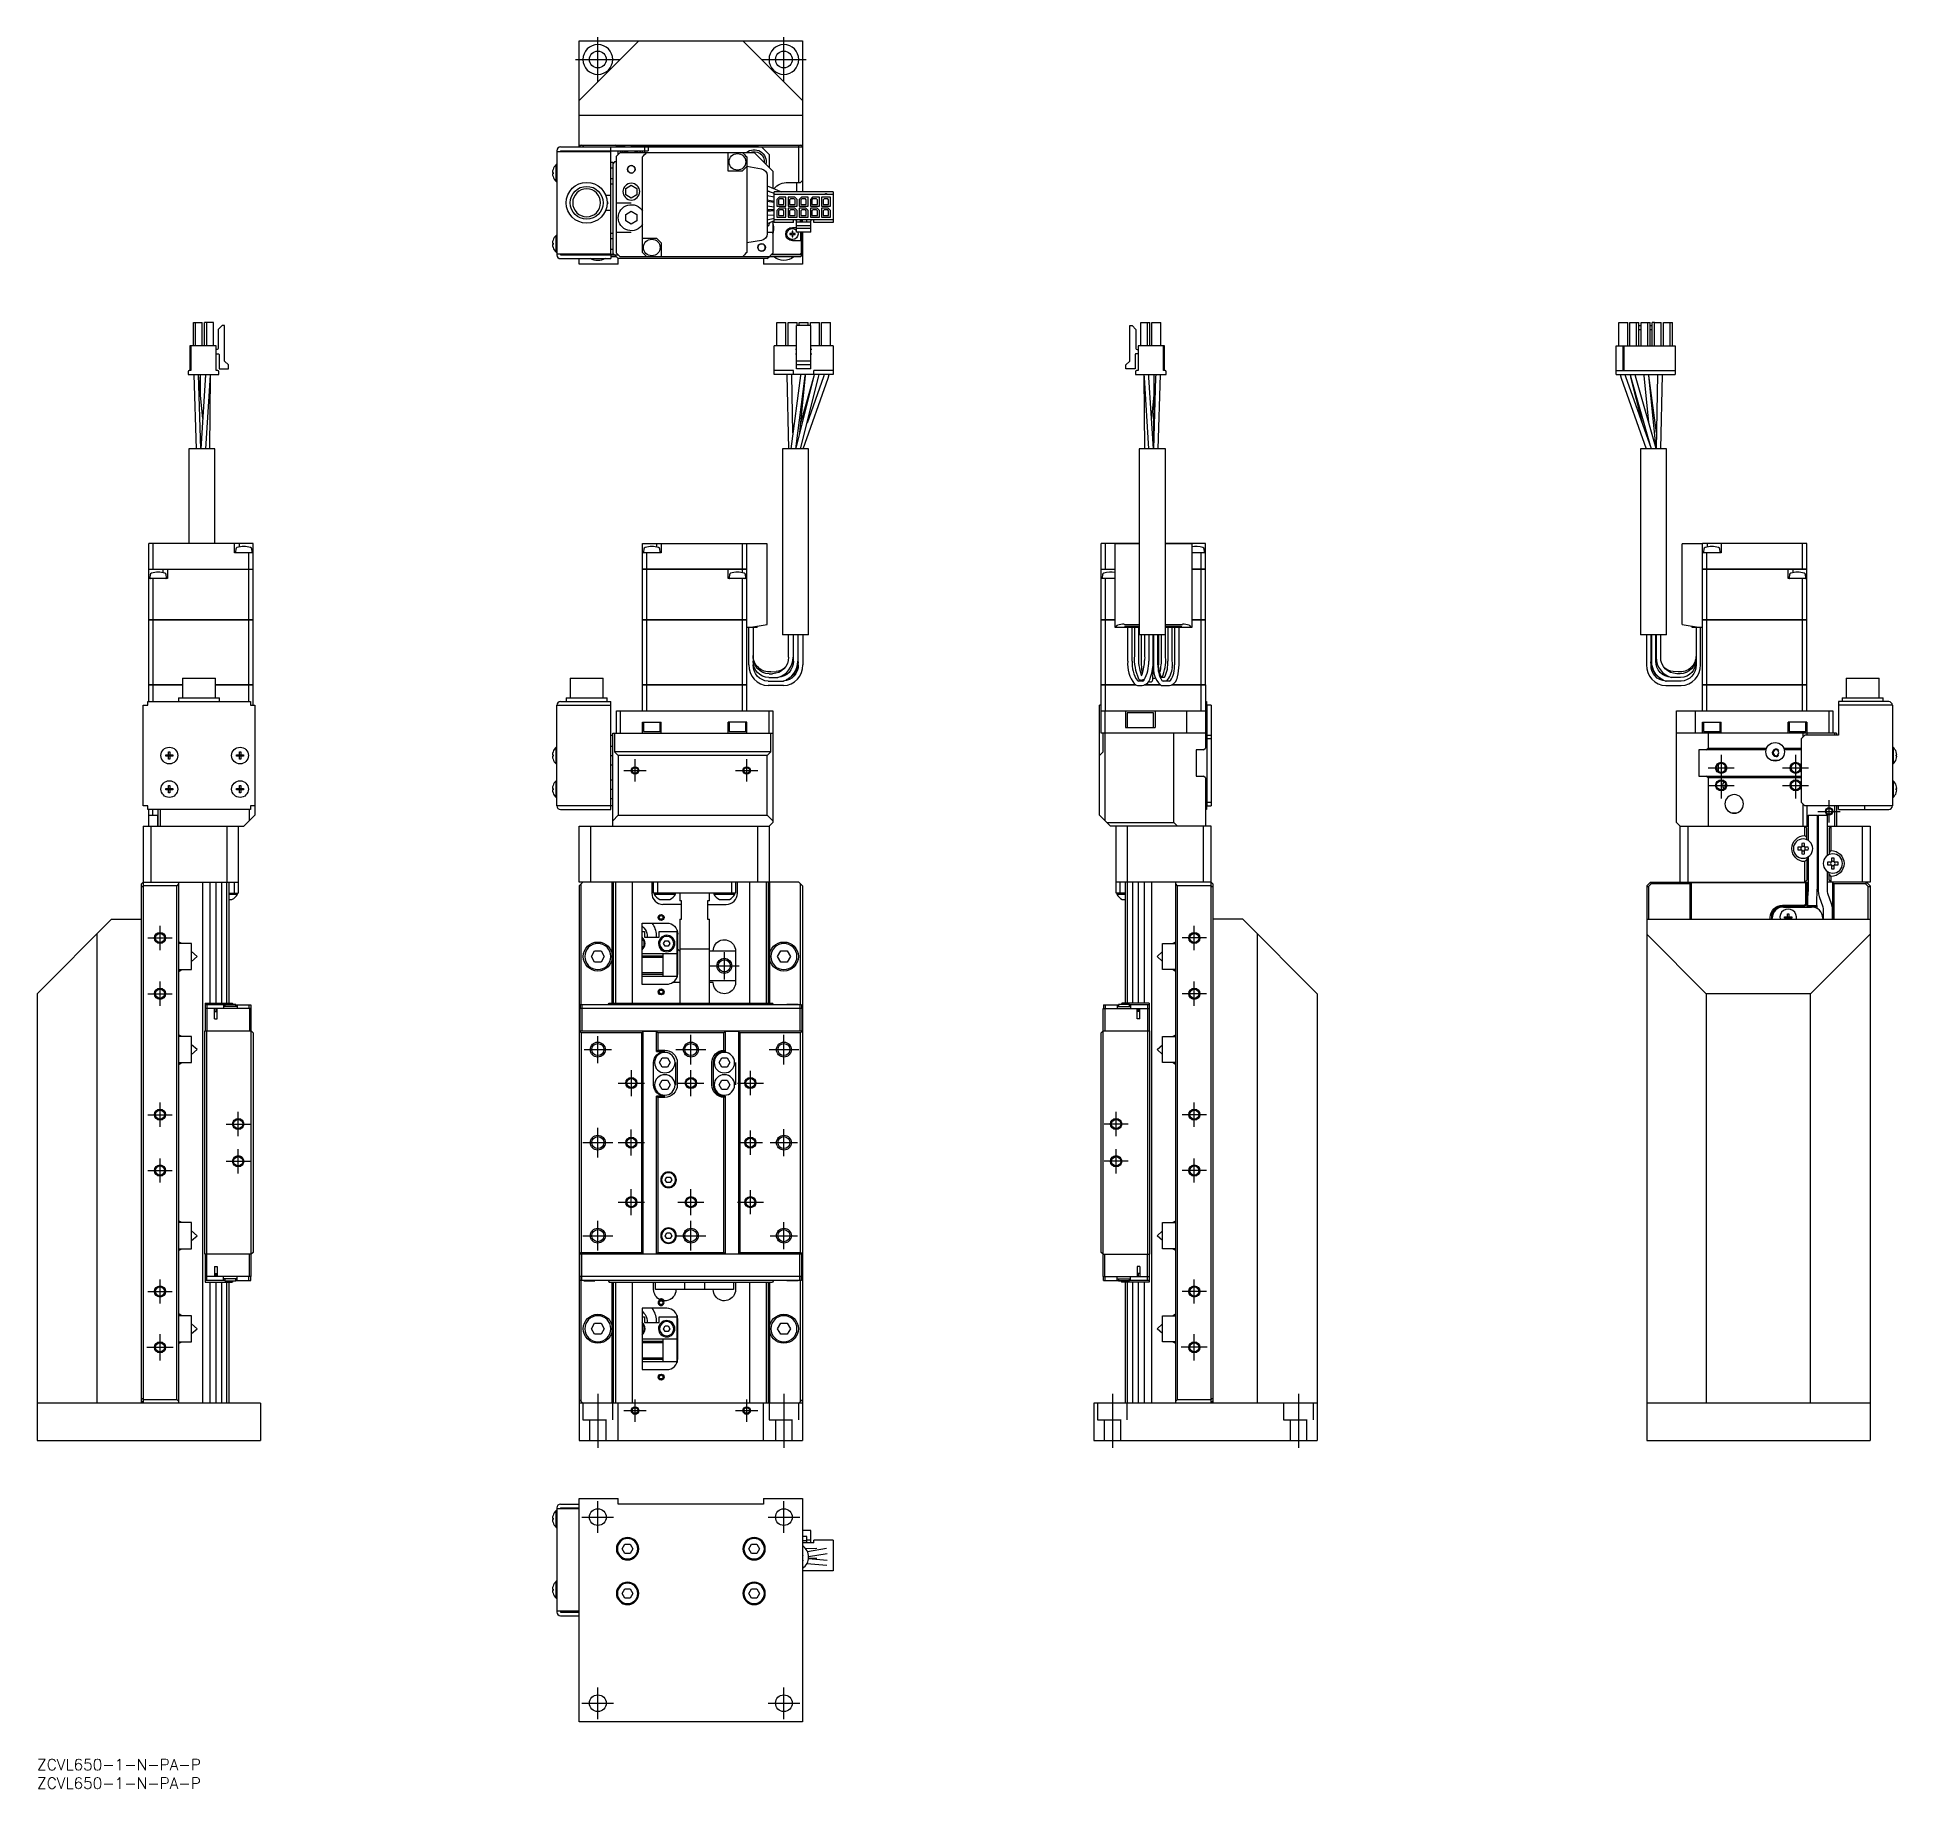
# Model space of a CAD drawing. Extents: x 0 to 500, y -8 to 463.
import ezdxf

# ---------------------------------------------------------------- set-up
doc = ezdxf.new("R2010")
doc.units = 0
doc.header["$LTSCALE"] = 0.5
doc.linetypes.add('CENTER', pattern=[50.8, 31.75, -6.35, 6.35, -6.35])
doc.linetypes.add('DASHED', pattern=[19.05, 12.7, -6.35])
for name, color, linetype in [('MSM_CENTER', 1, 'CENTER'), ('MSM_CONTINUOUS', 7, 'CONTINUOUS'), ('MSM_DASHED', 4, 'DASHED'), ('MSM_NARROW', 5, 'CONTINUOUS'), ('MSM_PART_NUMBER', 7, 'CONTINUOUS')]:
    doc.layers.add(name, color=color, linetype=linetype)
doc.styles.get("Standard").update_dxf_attribs({"font": 'txt.shx', "height": 3, "bigfont": 'bigfont.shx'})

msp = doc.modelspace()

# ---------------------------------------------------------------- texts
at = {"layer": 'MSM_PART_NUMBER'}
for p in [(0, -3), (0, -8)]:
    msp.add_text('ZCVL650-1-N-PA-P', height=3, dxfattribs=at).set_placement(p)

# ---------------------------------------------------------------- linework, layer by layer
at = {"layer": 'MSM_CENTER'}
for p, q in [((150.63, 450.64), (150.63, 462.64)), ((200.63, 450.64), (200.63, 462.64)), ((144.63, 456.64), (156.63, 456.64)), ((194.63, 456.64), (206.63, 456.64)), ((452.46, 269.82), (452.46, 258.12)), ((472.46, 269.82), (472.46, 258.12)), ((157.63, 265.62), (163.63, 265.62)), ((160.63, 262.62), (160.63, 268.62)), ((187.63, 265.62), (193.63, 265.62)), ((190.63, 262.62), (190.63, 268.62)), ((448.96, 266.32), (455.96, 266.32)), ((468.96, 266.32), (475.96, 266.32)), ((448.96, 261.62), (455.96, 261.62)), ((468.96, 261.62), (475.96, 261.62)), ((481.46, 251.62), (481.46, 257.62)), ((478.46, 254.62), (484.46, 254.62)), ((29.75, 220.62), (36.25, 220.62)), ((33, 217.37), (33, 223.87)), ((314.14, 220.62), (307.64, 220.62)), ((310.89, 217.37), (310.89, 223.87)), ((184.63, 209.47), (184.63, 216.77)), ((180.63, 213.12), (188.63, 213.12)), ((29.75, 205.62), (36.25, 205.62)), ((33, 202.37), (33, 208.87)), ((314.14, 205.62), (307.64, 205.62)), ((310.89, 202.37), (310.89, 208.87)), ((146.98, 190.62), (154.28, 190.62)), ((150.63, 186.97), (150.63, 194.27)), ((171.63, 190.62), (179.63, 190.62)), ((175.63, 186.62), (175.63, 194.62)), ((196.63, 190.62), (204.63, 190.62)), ((200.63, 186.62), (200.63, 194.62)), ((159.63, 185.12), (159.63, 178.12)), ((175.63, 178.12), (175.63, 185.12)), ((191.63, 178.37), (191.63, 184.87)), ((156.13, 181.62), (163.13, 181.62)), ((172.13, 181.62), (179.13, 181.62)), ((188.13, 181.62), (195.13, 181.62)), ((33, 169.87), (33, 176.37)), ((310.89, 169.87), (310.89, 176.37)), ((29.75, 173.12), (36.25, 173.12)), ((50.75, 170.62), (57.25, 170.62)), ((54, 167.37), (54, 173.87)), ((293.14, 170.62), (286.64, 170.62)), ((289.89, 167.37), (289.89, 173.87)), ((314.14, 173.12), (307.64, 173.12)), ((146.63, 165.62), (154.63, 165.62)), ((150.63, 161.62), (150.63, 169.62)), ((156.13, 165.62), (163.13, 165.62)), ((159.63, 162.12), (159.63, 169.12)), ((188.38, 165.62), (194.88, 165.62)), ((191.63, 162.37), (191.63, 168.87)), ((196.98, 165.62), (204.28, 165.62)), ((200.63, 161.97), (200.63, 169.27)), ((33, 154.87), (33, 161.37)), ((50.75, 160.62), (57.25, 160.62)), ((54, 157.37), (54, 163.87)), ((293.14, 160.62), (286.64, 160.62)), ((289.89, 157.37), (289.89, 163.87)), ((310.89, 154.87), (310.89, 161.37)), ((29.75, 158.12), (36.25, 158.12)), ((314.14, 158.12), (307.64, 158.12)), ((159.63, 146.12), (159.63, 153.12)), ((175.63, 146.12), (175.63, 153.12)), ((191.63, 146.37), (191.63, 152.87)), ((156.13, 149.62), (163.13, 149.62)), ((172.13, 149.62), (179.13, 149.62)), ((188.13, 149.62), (195.13, 149.62)), ((146.63, 140.62), (154.63, 140.62)), ((150.63, 136.62), (150.63, 144.62)), ((171.63, 140.62), (179.63, 140.62)), ((175.63, 136.62), (175.63, 144.62)), ((196.98, 140.62), (204.28, 140.62)), ((200.63, 136.97), (200.63, 144.27)), ((29.75, 125.62), (36.25, 125.62)), ((33, 122.37), (33, 128.87)), ((314.14, 125.62), (307.64, 125.62)), ((310.89, 122.37), (310.89, 128.87)), ((29.5, 110.62), (36.5, 110.62)), ((33, 107.12), (33, 114.12)), ((314.39, 110.62), (307.39, 110.62)), ((310.89, 107.12), (310.89, 114.12)), ((150.63, 98.12), (150.63, 83.62)), ((160.63, 90.62), (160.63, 96.62)), ((190.63, 90.62), (190.63, 96.62)), ((200.63, 98.12), (200.63, 83.62)), ((288.89, 98.12), (288.89, 83.62)), ((338.89, 98.12), (338.89, 83.62)), ((157.63, 93.62), (163.63, 93.62)), ((187.63, 93.62), (193.63, 93.62)), ((146.38, 65), (154.88, 65)), ((150.63, 60.75), (150.63, 69.25)), ((196.38, 65), (204.88, 65)), ((200.63, 60.75), (200.63, 69.25)), ((146.38, 15), (154.88, 15)), ((150.63, 10.75), (150.63, 19.25)), ((196.38, 15), (204.88, 15)), ((200.63, 10.75), (200.63, 19.25))]:
    msp.add_line(p, q, dxfattribs=at)
at = {"layer": 'MSM_CONTINUOUS'}
for p, q in [((145.63, 445.64), (161.63, 461.64)), ((145.63, 433.14), (145.63, 461.64)), ((145.63, 461.64), (205.63, 461.64)), ((189.63, 461.64), (205.63, 445.64)), ((205.63, 461.64), (205.63, 421.11)), ((205.63, 441.64), (145.63, 441.64)), ((139.63, 432.14), (139.63, 404.14)), ((139.63, 431.94), (154.13, 431.94)), ((140.63, 433.14), (205.63, 433.14)), ((140.63, 432.14), (164.13, 432.14)), ((140.63, 432.14), (140.63, 431.94)), ((145.63, 433.64), (205.63, 433.64)), ((145.63, 431.94), (145.63, 432.14)), ((146.63, 432.14), (146.43, 431.94)), ((146.63, 433.14), (146.84, 433.64)), ((154.13, 432.14), (154.13, 433.14)), ((154.13, 404.34), (154.13, 431.94)), ((155.63, 433.34), (155.33, 433.64)), ((155.63, 433.34), (155.63, 433.14)), ((155.63, 433.34), (157.83, 433.34)), ((156.63, 431.64), (155.63, 430.64)), ((155.63, 404.64), (155.63, 430.64)), ((156.13, 431.14), (156.13, 432.14)), ((156.63, 432.14), (156.63, 431.64)), ((156.63, 431.64), (192.63, 431.64)), ((157.03, 431.64), (157.53, 432.14)), ((157.33, 433.64), (157.63, 433.34)), ((158.19, 432.14), (157.73, 431.64)), ((157.83, 433.34), (158.03, 433.14)), ((158.13, 432.14), (158.13, 432.07)), ((161.33, 433.24), (159.53, 433.24)), ((159.53, 433.24), (159.53, 433.14)), ((160.72, 431.85), (160.83, 431.74)), ((161.13, 431.74), (160.83, 431.74)), ((160.83, 431.74), (160.83, 431.73)), ((161.13, 431.73), (161.13, 432.14)), ((161.43, 433.34), (161.23, 433.14)), ((193.63, 433.34), (161.43, 433.34)), ((161.73, 432.14), (162.23, 431.64)), ((162.63, 431.64), (162.63, 432.14)), ((162.63, 404.79), (162.63, 430.48)), ((162.93, 433.34), (162.73, 433.14)), ((162.93, 433.34), (162.73, 433.14)), ((163.13, 433.14), (163.13, 431.64)), ((164.13, 433.14), (164.13, 432.14)), ((185.63, 426.64), (185.63, 431.64)), ((190.63, 430.48), (190.63, 404.79)), ((197.63, 426.64), (192.63, 431.64)), ((193.63, 433.34), (193.93, 433.64)), ((196.63, 431.14), (194.63, 433.14)), ((196.63, 431.14), (196.63, 427.64)), ((204.42, 433.64), (204.63, 433.14)), ((204.63, 423.64), (204.63, 433.14)), ((138.44, 426.32), (138.6, 426.32)), ((138.6, 425.96), (138.44, 425.96)), ((138.59, 427.11), (138.6, 427.11)), ((138.6, 425.16), (138.59, 425.16)), ((138.6, 426.32), (138.6, 425.96)), ((139.45, 423.89), (139.45, 428.39)), ((139.63, 428.39), (139.45, 428.39)), ((154.13, 429.02), (154.63, 429.02)), ((154.13, 427.58), (154.63, 427.58)), ((155.13, 429.14), (154.63, 428.64)), ((154.63, 429.02), (154.63, 404.25)), ((155.63, 429.14), (155.13, 429.14)), ((189.38, 426.64), (185.63, 426.64)), ((190.63, 427.94), (194.64, 427.23)), ((196.13, 425.46), (196.13, 409.82)), ((197.63, 426.64), (197.63, 422.1)), ((139.45, 423.89), (139.63, 423.89)), ((154.13, 420.14), (152.75, 420.14)), ((154.13, 424.69), (154.63, 424.69)), ((154.13, 423.25), (154.63, 423.25)), ((158.13, 422), (159.63, 422.87)), ((158.13, 420.27), (158.13, 422)), ((159.63, 419.41), (158.13, 420.27)), ((159.63, 422.87), (161.13, 422)), ((161.13, 420.27), (159.63, 419.41)), ((161.13, 422), (161.13, 420.27)), ((196.13, 422.74), (199.98, 421.11)), ((196.13, 421.37), (198.03, 420.76)), ((196.13, 420.12), (198.03, 419.75)), ((196.15, 421.43), (196.76, 421.17)), ((213.88, 421.11), (198.03, 421.11)), ((198.03, 412.83), (198.03, 421.11)), ((211.8, 420.4), (198.03, 420.4)), ((201.73, 423.64), (205.13, 423.64)), ((204.13, 421.11), (204.13, 423.64)), ((205.63, 424.14), (205.13, 423.64)), ((211.8, 420.4), (211.8, 420.5)), ((212.1, 420.5), (212.1, 420.4)), ((213.88, 420.4), (212.1, 420.4)), ((213.88, 421.11), (213.88, 412.83)), ((152.75, 416.14), (154.13, 416.14)), ((153.4, 418.14), (153.11, 418.65)), ((153.11, 417.62), (153.4, 418.14)), ((155.63, 418.14), (159.63, 418.14)), ((158.13, 415), (159.63, 415.87)), ((158.13, 413.27), (158.13, 415)), ((159.63, 415.87), (161.13, 415)), ((161.13, 415), (161.13, 413.27)), ((198.03, 418.53), (196.13, 418.89)), ((198.03, 418.24), (196.13, 418.51)), ((196.13, 417.3), (198.03, 417.03)), ((198.03, 416.27), (196.13, 416.23)), ((196.13, 415.91), (198.03, 416.06)), ((198.03, 414.86), (196.13, 414.7)), ((197.63, 418.61), (197.63, 418.3)), ((197.63, 416.03), (197.63, 416.26)), ((197.86, 416.26), (197.86, 416.05)), ((199.35, 419.67), (198.75, 419.07)), ((198.75, 419.07), (198.75, 417.27)), ((198.75, 417.27), (201.15, 417.27)), ((198.75, 416.07), (199.35, 416.67)), ((198.75, 416.07), (198.75, 414.27)), ((199.42, 419.22), (199.17, 418.97)), ((199.17, 418.97), (199.17, 417.72)), ((199.17, 417.72), (200.64, 417.72)), ((199.42, 416.22), (199.17, 415.97)), ((199.17, 415.97), (199.17, 414.72)), ((199.17, 414.72), (200.64, 414.72)), ((201.15, 419.67), (199.35, 419.67)), ((201.15, 416.67), (199.35, 416.67)), ((200.39, 419.22), (199.42, 419.22)), ((200.39, 416.22), (199.42, 416.22)), ((200.64, 418.97), (200.39, 419.22)), ((200.64, 415.97), (200.39, 416.22)), ((200.64, 417.72), (200.64, 418.97)), ((200.64, 414.72), (200.64, 415.97)), ((201.15, 417.27), (201.15, 419.67)), ((201.15, 414.27), (201.15, 416.67)), ((201.75, 419.67), (201.75, 417.27)), ((203.55, 419.67), (201.75, 419.67)), ((201.75, 417.27), (204.15, 417.27)), ((201.75, 416.67), (201.75, 414.27)), ((203.55, 416.67), (201.75, 416.67)), ((202.42, 419.22), (202.17, 418.97)), ((202.17, 418.97), (202.17, 417.72)), ((202.17, 417.72), (203.64, 417.72)), ((202.42, 416.22), (202.17, 415.97)), ((202.17, 415.97), (202.17, 414.72)), ((202.17, 414.72), (203.64, 414.72)), ((203.39, 419.22), (202.42, 419.22)), ((203.39, 416.22), (202.42, 416.22)), ((203.64, 418.97), (203.39, 419.22)), ((203.64, 415.97), (203.39, 416.22)), ((203.55, 419.67), (204.15, 419.07)), ((204.15, 416.07), (203.55, 416.67)), ((203.64, 417.72), (203.64, 418.97)), ((203.64, 414.72), (203.64, 415.97)), ((204.15, 417.27), (204.15, 419.07)), ((204.15, 414.27), (204.15, 416.07)), ((205.35, 419.67), (204.75, 419.07)), ((204.75, 419.07), (204.75, 417.27)), ((204.75, 417.27), (207.15, 417.27)), ((204.75, 416.67), (204.75, 414.27)), ((206.55, 416.67), (204.75, 416.67)), ((205.42, 419.22), (205.17, 418.97)), ((205.17, 418.97), (205.17, 417.72)), ((205.17, 417.72), (206.64, 417.72)), ((205.42, 416.22), (205.17, 415.97)), ((205.17, 415.97), (205.17, 414.72)), ((205.17, 414.72), (206.64, 414.72)), ((207.15, 419.67), (205.35, 419.67)), ((206.39, 419.22), (205.42, 419.22)), ((206.39, 416.22), (205.42, 416.22)), ((206.64, 418.97), (206.39, 419.22)), ((206.64, 415.97), (206.39, 416.22)), ((207.15, 416.07), (206.55, 416.67)), ((206.64, 417.72), (206.64, 418.97)), ((206.64, 414.72), (206.64, 415.97)), ((207.15, 417.27), (207.15, 419.67)), ((207.15, 414.27), (207.15, 416.07)), ((208.35, 419.67), (207.75, 419.07)), ((207.75, 419.07), (207.75, 417.27)), ((207.75, 417.27), (210.15, 417.27)), ((207.75, 416.67), (207.75, 414.27)), ((209.55, 416.67), (207.75, 416.67)), ((208.42, 419.22), (208.17, 418.97)), ((208.17, 418.97), (208.17, 417.72)), ((208.17, 417.72), (209.64, 417.72)), ((208.42, 416.22), (208.17, 415.97)), ((208.17, 415.97), (208.17, 414.72)), ((208.17, 414.72), (209.64, 414.72)), ((210.15, 419.67), (208.35, 419.67)), ((209.39, 419.22), (208.42, 419.22)), ((209.39, 416.22), (208.42, 416.22)), ((209.64, 418.97), (209.39, 419.22)), ((209.64, 415.97), (209.39, 416.22)), ((210.15, 416.07), (209.55, 416.67)), ((209.64, 417.72), (209.64, 418.97)), ((209.64, 414.72), (209.64, 415.97)), ((210.15, 417.27), (210.15, 419.67)), ((210.15, 414.27), (210.15, 416.07)), ((210.75, 419.67), (210.75, 417.27)), ((213.15, 419.67), (210.75, 419.67)), ((210.75, 417.27), (213.15, 417.27)), ((210.75, 416.67), (210.75, 414.27)), ((212.55, 416.67), (210.75, 416.67)), ((211.42, 419.22), (211.17, 418.97)), ((211.17, 418.97), (211.17, 417.72)), ((211.17, 417.72), (212.64, 417.72)), ((211.42, 416.22), (211.17, 415.97)), ((211.17, 415.97), (211.17, 414.72)), ((211.17, 414.72), (212.64, 414.72)), ((212.39, 419.22), (211.42, 419.22)), ((212.39, 416.22), (211.42, 416.22)), ((212.64, 418.97), (212.39, 419.22)), ((212.64, 415.97), (212.39, 416.22)), ((213.15, 416.07), (212.55, 416.67)), ((212.64, 417.72), (212.64, 418.97)), ((212.64, 414.72), (212.64, 415.97)), ((213.15, 417.27), (213.15, 419.67)), ((213.15, 414.27), (213.15, 416.07)), ((154.13, 410.02), (154.63, 410.02)), ((159.63, 410.14), (155.63, 410.14)), ((159.63, 412.41), (158.13, 413.27)), ((161.13, 413.27), (159.63, 412.41)), ((198.03, 413.88), (196.13, 413.47)), ((198.03, 413.34), (196.13, 412.53)), ((197.63, 410.14), (196.13, 410.14)), ((197.63, 413.17), (197.63, 404.64)), ((197.86, 411.87), (197.86, 410.71)), ((213.88, 413.54), (198.03, 413.54)), ((203.22, 412.83), (198.03, 412.83)), ((198.75, 414.27), (201.15, 414.27)), ((201.75, 414.27), (204.15, 414.27)), ((202.81, 409.86), (202.18, 409.86)), ((202.18, 409.86), (202.18, 409.61)), ((203.06, 410.49), (202.81, 410.49)), ((202.81, 410.49), (202.81, 409.86)), ((202.93, 411.54), (204.02, 411.54)), ((203.06, 409.86), (203.06, 410.49)), ((203.68, 409.86), (203.06, 409.86)), ((203.22, 412.83), (203.22, 413.54)), ((203.68, 409.61), (203.68, 409.86)), ((204.02, 410.26), (204.02, 413.29)), ((207.88, 412.98), (204.02, 412.98)), ((207.88, 411.98), (204.02, 411.98)), ((207.88, 411.28), (204.02, 411.28)), ((207.88, 410.26), (204.02, 410.26)), ((204.75, 414.27), (207.15, 414.27)), ((205.13, 412.98), (205.13, 413.54)), ((205.18, 407.94), (205.18, 410.26)), ((205.38, 412.98), (205.38, 413.54)), ((205.43, 413.29), (205.38, 413.29)), ((205.43, 412.98), (205.43, 413.54)), ((205.43, 404.64), (205.43, 410.26)), ((205.63, 412.98), (205.63, 413.54)), ((205.63, 410.26), (205.63, 401.64)), ((206.78, 412.98), (206.78, 413.54)), ((207.75, 414.27), (210.15, 414.27)), ((207.88, 410.26), (207.88, 413.29)), ((208.68, 412.83), (208.68, 413.54)), ((213.88, 412.83), (208.68, 412.83)), ((210.75, 414.27), (213.15, 414.27)), ((138.44, 407.32), (138.6, 407.32)), ((138.6, 406.96), (138.44, 406.96)), ((138.59, 408.11), (138.6, 408.11)), ((138.6, 406.16), (138.59, 406.16)), ((138.6, 407.32), (138.6, 406.96)), ((139.45, 404.89), (139.45, 409.39)), ((139.63, 409.39), (139.45, 409.39)), ((139.45, 404.89), (139.63, 404.89)), ((154.13, 408.58), (154.63, 408.58)), ((154.13, 405.69), (154.63, 405.69)), ((162.63, 408.64), (166.38, 408.64)), ((167.63, 407.39), (167.63, 403.64)), ((194.64, 408.05), (190.63, 407.34)), ((202.18, 409.61), (202.81, 409.61)), ((202.81, 409.61), (202.81, 408.99)), ((202.81, 408.99), (203.06, 408.99)), ((205.38, 407.94), (202.93, 407.94)), ((203.06, 408.99), (203.06, 409.61)), ((203.06, 409.61), (203.68, 409.61)), ((204.88, 404.24), (205.38, 404.74)), ((205.38, 404.74), (205.38, 407.94)), ((154.13, 404.34), (139.63, 404.34)), ((140.63, 404.34), (140.63, 404.14)), ((140.63, 404.25), (154.63, 404.25)), ((140.63, 404.14), (156.13, 404.14)), ((140.63, 403.14), (154.13, 403.14)), ((145.63, 404.25), (145.63, 404.14)), ((145.63, 401.64), (145.63, 403.14)), ((156.13, 401.64), (145.63, 401.64)), ((146.33, 404.14), (146.22, 404.25)), ((146.38, 404.24), (146.37, 404.25)), ((155.03, 404.24), (146.38, 404.24)), ((154.13, 404.14), (154.13, 403.14)), ((155.63, 403.64), (154.13, 403.64)), ((154.63, 404.64), (156.13, 403.14)), ((155.63, 404.64), (156.63, 403.64)), ((156.13, 401.64), (156.13, 403.14)), ((196.13, 403.14), (156.13, 403.14)), ((205.13, 403.64), (156.63, 403.64)), ((195.13, 403.14), (195.13, 401.64)), ((205.63, 401.64), (195.13, 401.64)), ((196.13, 403.14), (196.63, 403.64)), ((196.63, 403.64), (197.63, 404.64)), ((205.63, 404.14), (197.13, 404.14)), ((204.88, 404.24), (197.23, 404.24)), ((204.93, 404.14), (205.43, 404.64)), ((205.13, 403.64), (205.63, 404.14)), ((41.97, 379.67), (41.97, 386.02)), ((41.97, 386.02), (44.37, 386.02)), ((42.57, 379.67), (42.57, 386.02)), ((44.37, 379.67), (44.37, 386.02)), ((44.97, 379.67), (44.97, 386.02)), ((47.37, 386.02), (44.97, 386.02)), ((45.57, 379.67), (45.57, 386.02)), ((47.37, 379.67), (47.37, 386.02)), ((49.66, 385.13), (48.66, 384.13)), ((50.36, 385.13), (49.66, 385.13)), ((50.36, 375.59), (50.36, 385.13)), ((198.75, 386.02), (201.15, 386.02)), ((198.75, 379.67), (198.75, 386.02)), ((201.15, 379.67), (201.15, 386.02)), ((201.75, 386.02), (204.15, 386.02)), ((201.75, 379.67), (201.75, 386.02)), ((204.02, 373.57), (204.02, 385.13)), ((207.88, 385.13), (204.02, 385.13)), ((204.15, 385.13), (204.15, 386.02)), ((204.75, 385.13), (204.75, 386.02)), ((204.75, 386.02), (207.15, 386.02)), ((207.15, 385.13), (207.15, 386.02)), ((207.75, 385.13), (207.75, 386.02)), ((207.75, 386.02), (210.15, 386.02)), ((207.88, 373.57), (207.88, 385.13)), ((210.15, 379.67), (210.15, 386.02)), ((210.75, 379.67), (210.75, 386.02)), ((210.75, 386.02), (213.15, 386.02)), ((213.15, 379.67), (213.15, 386.02)), ((293.53, 375.59), (293.53, 385.13)), ((293.53, 385.13), (294.23, 385.13)), ((294.23, 385.13), (295.23, 384.13)), ((296.52, 386.02), (298.92, 386.02)), ((296.52, 379.67), (296.52, 386.02)), ((298.32, 379.67), (298.32, 386.02)), ((298.92, 379.67), (298.92, 386.02)), ((299.52, 379.67), (299.52, 386.02)), ((299.52, 386.02), (301.92, 386.02)), ((301.92, 379.67), (301.92, 386.02)), ((424.94, 386.02), (427.34, 386.02)), ((424.94, 379.67), (424.94, 386.02)), ((427.34, 379.67), (427.34, 386.02)), ((427.94, 379.67), (427.94, 386.02)), ((427.94, 386.02), (429.74, 386.02)), ((429.74, 379.67), (429.74, 386.02)), ((429.74, 386.02), (430.34, 386.02)), ((430.34, 379.67), (430.34, 386.02)), ((430.34, 385.13), (430.94, 385.13)), ((430.94, 379.67), (430.94, 386.02)), ((430.94, 386.02), (432.74, 386.02)), ((432.74, 379.67), (432.74, 386.02)), ((432.74, 386.02), (433.34, 386.02)), ((433.34, 379.67), (433.34, 386.02)), ((433.34, 385.13), (433.94, 385.13)), ((433.94, 379.67), (433.94, 386.02)), ((434.54, 386.02), (433.94, 386.02)), ((434.54, 379.67), (434.54, 386.02)), ((434.54, 386.02), (436.34, 386.02)), ((436.34, 379.67), (436.34, 386.02)), ((436.94, 379.67), (436.94, 386.02)), ((436.94, 386.02), (438.74, 386.02)), ((438.74, 379.67), (438.74, 386.02)), ((438.74, 386.02), (439.34, 386.02)), ((439.34, 379.67), (439.34, 386.02)), ((48.66, 384.13), (48.66, 379)), ((295.23, 384.13), (295.23, 379)), ((430.34, 384.13), (430.94, 384.13)), ((433.34, 384.13), (433.94, 384.13)), ((48.1, 379.67), (40.99, 379.67)), ((40.99, 379.67), (40.99, 373.04)), ((41.24, 379.67), (41.24, 373.04)), ((48.1, 373.04), (48.1, 379.67)), ((48.38, 378.72), (48.1, 378.72)), ((48.1, 377.57), (48.7, 377.57)), ((48.85, 377.42), (48.85, 373.57)), ((51.38, 374.57), (50.36, 375.59)), ((198.03, 372.02), (198.03, 379.67)), ((204.02, 379.67), (198.03, 379.67)), ((204.02, 378.72), (203.77, 378.72)), ((203.77, 377.57), (204.02, 377.57)), ((207.88, 375.59), (204.02, 375.59)), ((213.88, 379.67), (207.88, 379.67)), ((208.13, 378.72), (207.88, 378.72)), ((207.88, 377.57), (208.13, 377.57)), ((213.88, 379.67), (213.88, 372.02)), ((292.51, 374.57), (293.53, 375.59)), ((295.04, 377.42), (295.04, 373.57)), ((295.79, 377.57), (295.19, 377.57)), ((295.51, 378.72), (295.79, 378.72)), ((295.79, 379.67), (295.79, 373.04)), ((302.9, 379.67), (295.79, 379.67)), ((302.65, 373.04), (302.65, 379.67)), ((302.9, 373.04), (302.9, 379.67)), ((424.21, 372.02), (424.21, 379.67)), ((424.21, 379.67), (440.06, 379.67)), ((425.99, 379.67), (425.99, 373.04)), ((426.29, 379.67), (426.29, 373.04)), ((440.06, 379.67), (440.06, 372.02)), ((40.53, 372.74), (40.53, 372.02)), ((40.53, 372.02), (48.81, 372.02)), ((41.24, 373.04), (40.83, 373.04)), ((42.05, 372.02), (42.06, 371.9)), ((42.06, 371.9), (42.7, 352.02)), ((43.35, 371.94), (43.35, 372.02)), ((44, 352.02), (43.35, 371.94)), ((43.38, 371.74), (43.36, 372.02)), ((44.51, 360.17), (43.38, 371.74)), ((43.86, 371.35), (43.85, 372.02)), ((43.89, 366.5), (43.86, 371.35)), ((45.24, 371.9), (44, 352.04)), ((45.24, 372.02), (45.2, 371.24)), ((45.25, 372.02), (45.24, 371.9)), ((45.3, 352.02), (46.54, 371.81)), ((46.4, 352.02), (46.55, 371.69)), ((46.54, 371.81), (46.55, 372.02)), ((46.55, 371.69), (46.55, 372.02)), ((48.51, 373.04), (48.1, 373.04)), ((48.81, 372.02), (48.81, 372.74)), ((48.85, 373.57), (51.38, 373.57)), ((51.38, 373.57), (51.38, 374.57)), ((203.22, 373.04), (198.03, 373.04)), ((213.88, 372.02), (198.03, 372.02)), ((201.43, 372.02), (201.43, 371.91)), ((201.43, 372.02), (201.43, 371.84)), ((201.43, 371.91), (201.83, 352.02)), ((205.09, 371.78), (202.48, 352.02)), ((202.73, 371.87), (202.73, 372.02)), ((203.05, 356.32), (202.73, 371.87)), ((203.22, 372.02), (203.22, 373.04)), ((203.79, 352.02), (206.38, 371.61)), ((208.7, 371.58), (203.82, 352.24)), ((207.88, 374.57), (204.02, 374.57)), ((207.88, 373.57), (204.02, 373.57)), ((204.88, 356.44), (206.39, 371.61)), ((205.12, 372.02), (205.09, 371.78)), ((205.1, 352.02), (209.96, 371.26)), ((208.66, 371.53), (205.15, 359.2)), ((205.77, 352.02), (212.5, 370.99)), ((206.38, 371.61), (206.42, 372.02)), ((206.39, 371.61), (206.42, 372.02)), ((211.28, 371.42), (206.85, 358.95)), ((208.77, 372.02), (208.66, 371.53)), ((213.88, 373.04), (208.68, 373.04)), ((208.68, 372.02), (208.68, 373.04)), ((208.79, 372.02), (208.7, 371.58)), ((209.96, 371.26), (210.1, 372.02)), ((211.44, 372.02), (211.28, 371.41)), ((212.5, 370.99), (212.76, 372.02)), ((212.5, 370.98), (212.76, 372.02)), ((292.51, 373.57), (292.51, 374.57)), ((295.04, 373.57), (292.51, 373.57)), ((295.08, 372.74), (295.08, 372.02)), ((295.08, 372.02), (303.36, 372.02)), ((295.79, 373.04), (295.38, 373.04)), ((297.34, 372.02), (297.34, 371.41)), ((297.34, 372.02), (297.34, 371.69)), ((297.34, 371.69), (297.49, 352.02)), ((297.35, 372.02), (297.39, 371.16)), ((297.39, 371.16), (298.59, 352.02)), ((298.69, 371.24), (298.65, 372.02)), ((299.89, 352.04), (298.69, 371.24)), ((300.03, 371.35), (299.89, 352.04)), ((300.51, 371.23), (299.89, 352.02)), ((300.04, 372.02), (300.03, 371.35)), ((300.53, 372.02), (300.51, 371.23)), ((301.19, 352.02), (301.84, 371.9)), ((301.81, 371.18), (301.83, 372.02)), ((301.84, 371.9), (301.84, 372.02)), ((303.06, 373.04), (302.65, 373.04)), ((303.36, 372.02), (303.36, 372.74)), ((424.21, 373.04), (440.06, 373.04)), ((424.21, 372.02), (440.06, 372.02)), ((425.32, 372.02), (425.58, 370.99)), ((425.58, 370.99), (432.32, 352.02)), ((426.81, 371.42), (426.64, 372.02)), ((426.81, 371.41), (426.64, 372.02)), ((433.7, 352.02), (426.81, 371.42)), ((427.99, 372.02), (428.13, 371.26)), ((428, 372.02), (428.17, 371.17)), ((428.13, 371.26), (431.24, 358.95)), ((428.17, 371.17), (433.36, 352.96)), ((429.42, 371.53), (429.31, 372.02)), ((434.96, 352.1), (429.42, 371.53)), ((431.66, 372.02), (431.69, 371.61)), ((431.69, 371.61), (432.93, 359.2)), ((432.99, 371.74), (432.97, 372.02)), ((435.04, 356.32), (432.99, 371.78)), ((434.95, 352.14), (432.99, 371.74)), ((435.35, 371.94), (434.96, 352.02)), ((435.36, 372.02), (435.35, 371.94)), ((435.36, 372.02), (435.35, 371.87)), ((436.26, 352.02), (436.65, 371.91)), ((436.65, 371.91), (436.66, 372.02)), ((300, 366.5), (299.38, 360.17)), ((47.77, 352.02), (40.77, 352.02)), ((40.77, 352.02), (40.77, 326.62)), ((47.77, 326.62), (47.77, 352.02)), ((207.28, 352.02), (200.28, 352.02)), ((200.28, 352.02), (200.28, 302.02)), ((207.28, 302.02), (207.28, 352.02)), ((303.12, 352.02), (296.12, 352.02)), ((296.12, 352.02), (296.12, 302.02)), ((303.12, 302.02), (303.12, 352.02)), ((437.81, 352.02), (430.81, 352.02)), ((430.81, 352.02), (430.81, 302.02)), ((437.81, 302.02), (437.81, 352.02)), ((30, 319.73), (30, 326.62)), ((58, 326.62), (30, 326.62)), ((31.15, 319.73), (31.15, 326.62)), ((53, 324.12), (53, 326.62)), ((53.34, 325.09), (53.27, 324.33)), ((54.25, 326.62), (54.25, 325.68)), ((57.73, 324.33), (57.66, 325.09)), ((58, 319.73), (58, 326.62)), ((162.63, 319.73), (162.63, 326.62)), ((162.63, 326.62), (190.63, 326.62)), ((162.97, 325.09), (162.9, 324.33)), ((166.38, 326.62), (166.38, 325.68)), ((167.36, 324.33), (167.29, 325.09)), ((167.63, 326.62), (167.63, 324.12)), ((189.48, 319.73), (189.48, 326.62)), ((190.63, 288.62), (190.63, 326.62)), ((196.13, 326.52), (190.63, 326.52)), ((196.13, 304.88), (196.13, 326.52)), ((285.89, 319.73), (285.89, 326.62)), ((296.12, 326.62), (285.89, 326.62)), ((287.05, 319.73), (287.05, 326.62)), ((289.59, 304.02), (289.59, 326.52)), ((296.12, 326.52), (289.59, 326.52)), ((313.89, 326.62), (303.12, 326.62)), ((310.19, 326.52), (303.12, 326.52)), ((310.14, 326.52), (310.14, 326.62)), ((310.19, 326.52), (310.19, 304.02)), ((313.62, 324.33), (313.55, 325.09)), ((313.89, 319.73), (313.89, 326.62)), ((441.96, 304.88), (441.96, 326.52)), ((447.46, 326.52), (441.96, 326.52)), ((447.46, 288.62), (447.46, 326.62)), ((475.46, 326.62), (447.46, 326.62)), ((447.79, 325.09), (447.73, 324.33)), ((448.71, 326.62), (448.71, 325.68)), ((452.19, 324.33), (452.12, 325.09)), ((452.46, 326.62), (452.46, 324.12)), ((474.3, 319.73), (474.3, 326.62)), ((475.46, 319.73), (475.46, 326.62)), ((58, 324.12), (53, 324.12)), ((56.85, 319.73), (56.85, 324.12)), ((167.63, 324.12), (162.63, 324.12)), ((163.79, 319.73), (163.79, 324.12)), ((313.89, 324.12), (310.19, 324.12)), ((312.74, 319.73), (312.74, 324.12)), ((452.46, 324.12), (447.46, 324.12)), ((448.61, 319.73), (448.61, 324.12)), ((30, 319.73), (58, 319.73)), ((30, 306.12), (30, 319.72)), ((30, 319.72), (58, 319.72)), ((35, 317.22), (30, 317.22)), ((30.01, 319.72), (30.01, 319.73)), ((30.34, 318.2), (30.27, 317.44)), ((31.15, 306.12), (31.15, 317.22)), ((31.16, 319.72), (31.16, 319.73)), ((33.75, 319.72), (33.75, 318.79)), ((34.73, 317.44), (34.66, 318.2)), ((35, 319.72), (35, 317.22)), ((56.84, 319.72), (56.84, 319.73)), ((56.85, 306.12), (56.85, 319.72)), ((57.99, 319.72), (57.99, 319.73)), ((58, 306.12), (58, 319.72)), ((162.63, 319.73), (190.63, 319.73)), ((162.63, 306.12), (162.63, 319.72)), ((190.63, 319.72), (162.63, 319.72)), ((162.64, 319.72), (162.64, 319.73)), ((163.79, 319.72), (163.79, 319.73)), ((163.79, 306.12), (163.79, 319.72)), ((185.63, 317.22), (185.63, 319.72)), ((190.63, 317.22), (185.63, 317.22)), ((185.97, 318.2), (185.9, 317.44)), ((189.38, 319.72), (189.38, 318.79)), ((189.48, 319.72), (189.48, 319.73)), ((189.48, 306.12), (189.48, 317.22)), ((190.36, 317.44), (190.29, 318.2)), ((190.62, 319.72), (190.62, 319.73)), ((285.89, 319.73), (289.59, 319.73)), ((285.89, 306.12), (285.89, 319.72)), ((285.89, 319.72), (289.59, 319.72)), ((289.59, 317.22), (285.89, 317.22)), ((285.9, 319.72), (285.9, 319.73)), ((286.23, 318.2), (286.16, 317.44)), ((287.04, 319.72), (287.04, 319.73)), ((287.05, 306.12), (287.05, 317.22)), ((310.19, 319.73), (313.89, 319.73)), ((313.89, 319.72), (310.19, 319.72)), ((312.73, 319.72), (312.73, 319.73)), ((312.74, 306.12), (312.74, 319.72)), ((313.88, 319.72), (313.88, 319.73)), ((313.89, 306.12), (313.89, 319.72)), ((447.46, 319.73), (475.46, 319.73)), ((475.46, 319.72), (447.46, 319.72)), ((447.47, 319.72), (447.47, 319.73)), ((448.61, 306.12), (448.61, 319.72)), ((448.62, 319.72), (448.62, 319.73)), ((470.46, 317.22), (470.46, 319.72)), ((475.46, 317.22), (470.46, 317.22)), ((470.79, 318.2), (470.73, 317.44)), ((471.71, 319.72), (471.71, 318.79)), ((474.29, 319.72), (474.29, 319.73)), ((474.3, 306.12), (474.3, 317.22)), ((475.19, 317.44), (475.12, 318.2)), ((475.45, 319.72), (475.45, 319.73)), ((475.46, 306.12), (475.46, 319.72)), ((30, 306.12), (58, 306.12)), ((30, 288.62), (30, 306.11)), ((58, 306.11), (30, 306.11)), ((30.01, 306.12), (30.01, 306.11)), ((31.15, 288.62), (31.15, 306.11)), ((31.16, 306.12), (31.16, 306.11)), ((56.84, 306.12), (56.84, 306.11)), ((56.85, 288.62), (56.85, 306.11)), ((57.99, 306.12), (57.99, 306.11)), ((58, 288.62), (58, 306.11)), ((162.63, 306.12), (190.63, 306.12)), ((162.63, 288.62), (162.63, 306.11)), ((190.63, 306.11), (162.63, 306.11)), ((162.64, 306.12), (162.64, 306.11)), ((163.79, 306.12), (163.79, 306.11)), ((163.79, 288.62), (163.79, 306.11)), ((189.48, 306.12), (189.48, 306.11)), ((189.48, 288.62), (189.48, 306.11)), ((190.62, 306.12), (190.62, 306.11)), ((191.23, 304.02), (196.13, 304.88)), ((285.89, 306.12), (289.59, 306.12)), ((285.89, 288.62), (285.89, 306.11)), ((289.59, 306.11), (285.89, 306.11)), ((285.9, 306.12), (285.9, 306.11)), ((287.04, 306.12), (287.04, 306.11)), ((287.05, 288.62), (287.05, 306.11)), ((292.07, 304.88), (296.12, 304.88)), ((303.12, 304.88), (307.71, 304.88)), ((310.19, 306.12), (313.89, 306.12)), ((313.89, 306.11), (310.19, 306.11)), ((312.73, 306.12), (312.73, 306.11)), ((312.74, 288.62), (312.74, 306.11)), ((313.88, 306.12), (313.88, 306.11)), ((313.89, 288.62), (313.89, 306.11)), ((441.96, 304.88), (446.86, 304.02)), ((447.46, 306.12), (475.46, 306.12)), ((475.46, 306.11), (447.46, 306.11)), ((447.47, 306.12), (447.47, 306.11)), ((448.61, 288.62), (448.61, 306.11)), ((448.62, 306.12), (448.62, 306.11)), ((474.29, 306.12), (474.29, 306.11)), ((474.3, 288.62), (474.3, 306.11)), ((475.45, 306.12), (475.45, 306.11)), ((475.46, 288.62), (475.46, 306.11)), ((193.43, 304.02), (190.63, 304.02)), ((191.18, 294.02), (191.18, 304.02)), ((192.38, 304.02), (192.38, 294.02)), ((193.43, 304.02), (193.43, 304.41)), ((207.28, 302.02), (200.28, 302.02)), ((201.88, 296.02), (201.88, 302.02)), ((203.08, 302.02), (203.08, 295.02)), ((203.18, 295.02), (203.18, 302.02)), ((204.38, 302.02), (204.38, 295.02)), ((204.48, 294.02), (204.48, 302.02)), ((205.68, 302.02), (205.68, 294.02)), ((296.12, 304.02), (289.59, 304.02)), ((289.7, 304.02), (290.3, 304.62)), ((292.29, 304.41), (296.12, 304.41)), ((292.29, 304.02), (292.29, 304.41)), ((292.99, 304.02), (292.99, 295.02)), ((294.19, 295.02), (294.19, 304.02)), ((294.79, 304.02), (294.79, 296.5)), ((295.99, 296.5), (295.99, 304.02)), ((303.12, 302.02), (296.12, 302.02)), ((296.59, 302.02), (296.59, 296.48)), ((297.54, 302.02), (297.54, 296.57)), ((298.64, 302.02), (298.64, 295.02)), ((299.84, 295.02), (299.84, 302.02)), ((299.94, 302.02), (299.94, 294.02)), ((301.14, 294.02), (301.14, 302.02)), ((301.39, 295.02), (301.39, 302.02)), ((301.99, 302.02), (301.99, 296.02)), ((303.12, 304.41), (307.49, 304.41)), ((310.19, 304.02), (303.12, 304.02)), ((303.19, 296.02), (303.19, 304.02)), ((303.79, 304.02), (303.79, 295.02)), ((304.99, 295.02), (304.99, 304.02)), ((305.59, 304.02), (305.59, 294.02)), ((306.79, 294.02), (306.79, 304.02)), ((307.49, 304.02), (307.49, 304.41)), ((309.48, 304.62), (310.08, 304.02)), ((437.81, 302.02), (430.81, 302.02)), ((432.41, 302.02), (432.41, 294.02)), ((433.61, 294.02), (433.61, 302.02)), ((433.71, 302.02), (433.71, 295.02)), ((434.91, 295.02), (434.91, 302.02)), ((435.01, 302.02), (435.01, 295.02)), ((436.21, 296.02), (436.21, 302.02)), ((444.66, 304.02), (444.66, 304.41)), ((447.46, 304.02), (444.66, 304.02)), ((445.71, 304.02), (445.71, 294.02)), ((446.91, 294.02), (446.91, 304.02)), ((192.38, 296.5), (192.39, 296.26)), ((203.03, 294.31), (203.18, 295.52)), ((203.08, 295.02), (203.03, 294.31)), ((297.54, 296.6), (297.54, 296.56)), ((301.32, 292.96), (301.39, 295.02)), ((435.06, 294.31), (434.91, 295.52)), ((435.01, 295.02), (435.06, 294.31)), ((445.71, 296.5), (445.7, 296.26)), ((39.07, 290.42), (47.92, 290.42)), ((39.07, 290.42), (39.07, 285.12)), ((47.92, 285.12), (47.92, 290.42)), ((143.21, 290.42), (152.06, 290.42)), ((143.21, 290.42), (143.21, 285.12)), ((152.06, 285.12), (152.06, 290.42)), ((196.54, 290.62), (199.02, 290.62)), ((196.69, 291.62), (197.57, 291.62)), ((197.15, 292.09), (198.53, 292.22)), ((203.03, 294.31), (203.02, 294.28)), ((203.02, 294.28), (203.03, 294.31)), ((296.72, 291.14), (296.56, 291.08)), ((296.93, 289.94), (296.97, 289.95)), ((296.97, 289.95), (297.17, 290.03)), ((299.76, 290.42), (299.81, 290.42)), ((299.81, 290.42), (300.22, 290.42)), ((300.22, 290.42), (300.25, 290.42)), ((300.25, 290.42), (300.48, 290.47)), ((302.84, 290.62), (302.1, 290.62)), ((435.06, 294.31), (435.07, 294.28)), ((435.07, 294.28), (435.06, 294.31)), ((441.55, 290.62), (439.07, 290.62)), ((440.94, 292.09), (439.56, 292.22)), ((441.4, 291.62), (440.52, 291.62)), ((486.03, 290.42), (494.88, 290.42)), ((486.03, 290.42), (486.03, 285.12)), ((494.88, 285.12), (494.88, 290.42)), ((30, 288.62), (39.07, 288.62)), ((30, 284.12), (30, 288.61)), ((39.07, 288.61), (30, 288.61)), ((30.01, 288.62), (30.01, 288.61)), ((31.15, 284.12), (31.15, 288.61)), ((31.16, 288.62), (31.16, 288.61)), ((38, 285.12), (49, 285.12)), ((38, 285.12), (38, 284.12)), ((47.92, 288.62), (58, 288.62)), ((58, 288.61), (47.92, 288.61)), ((49, 284.12), (49, 285.12)), ((56.84, 288.62), (56.84, 288.61)), ((56.85, 284.12), (56.85, 288.61)), ((57.99, 288.62), (57.99, 288.61)), ((58, 283.12), (58, 288.61)), ((142.13, 285.12), (153.13, 285.12)), ((142.13, 285.12), (142.13, 284.12)), ((153.13, 284.12), (153.13, 285.12)), ((162.63, 288.62), (190.63, 288.62)), ((162.63, 281.62), (162.63, 288.61)), ((190.63, 288.61), (162.63, 288.61)), ((162.64, 288.62), (162.64, 288.61)), ((163.79, 288.62), (163.79, 288.61)), ((163.79, 281.62), (163.79, 288.61)), ((189.48, 288.62), (189.48, 288.61)), ((189.48, 281.62), (189.48, 288.61)), ((190.62, 288.62), (190.62, 288.61)), ((190.63, 281.62), (190.63, 288.61)), ((196.38, 289.62), (200.48, 289.62)), ((200.48, 288.42), (196.38, 288.42)), ((200.48, 289.63), (200.44, 289.62)), ((285.89, 288.62), (295.16, 288.62)), ((285.89, 275.62), (285.89, 288.61)), ((295.18, 288.61), (285.89, 288.61)), ((285.9, 288.62), (285.9, 288.61)), ((287.04, 288.62), (287.04, 288.61)), ((287.05, 281.62), (287.05, 288.61)), ((296.91, 289.62), (295.94, 289.62)), ((295.94, 288.42), (296.89, 288.42)), ((301.79, 288.61), (297.54, 288.61)), ((297.57, 288.62), (301.77, 288.62)), ((298.72, 289.58), (298.9, 289.45)), ((298.9, 289.45), (299.1, 289.42)), ((304.24, 289.62), (302.5, 289.62)), ((302.5, 288.42), (304.24, 288.42)), ((313.89, 288.61), (304.84, 288.61)), ((304.86, 288.62), (313.89, 288.62)), ((312.73, 288.62), (312.73, 288.61)), ((312.74, 281.62), (312.74, 288.61)), ((313.88, 288.62), (313.88, 288.61)), ((313.89, 288.61), (313.89, 271.62)), ((437.61, 289.63), (437.65, 289.62)), ((441.7, 289.62), (437.61, 289.62)), ((437.61, 288.42), (441.7, 288.42)), ((447.46, 288.62), (475.46, 288.62)), ((447.46, 281.62), (447.46, 288.61)), ((475.46, 288.61), (447.46, 288.61)), ((447.47, 288.62), (447.47, 288.61)), ((448.61, 281.62), (448.61, 288.61)), ((448.62, 288.62), (448.62, 288.61)), ((474.29, 288.62), (474.29, 288.61)), ((474.3, 281.62), (474.3, 288.61)), ((475.45, 288.62), (475.45, 288.61)), ((475.46, 281.62), (475.46, 288.61)), ((484.96, 285.12), (495.96, 285.12)), ((484.96, 285.12), (484.96, 284.12)), ((495.96, 284.12), (495.96, 285.12)), ((28.5, 256.12), (28.5, 283.12)), ((28.5, 283.12), (29.7, 283.12)), ((29.7, 284.12), (57.3, 284.12)), ((29.7, 283.12), (29.7, 284.12)), ((57.3, 284.12), (57.3, 283.12)), ((57.3, 283.12), (58.5, 283.12)), ((58.5, 283.12), (58.5, 253.62)), ((139.63, 256.12), (139.63, 283.12)), ((139.63, 283.12), (154.13, 283.12)), ((140.63, 284.12), (154.13, 284.12)), ((154.13, 255.12), (154.13, 284.12)), ((155.63, 275.62), (155.63, 281.62)), ((155.63, 281.62), (197.63, 281.62)), ((156.63, 281.62), (156.63, 275.62)), ((196.63, 275.62), (196.63, 281.62)), ((197.63, 281.62), (197.63, 251.62)), ((285.89, 283.12), (285.39, 283.12)), ((285.39, 253.62), (285.39, 283.12)), ((285.89, 281.62), (313.89, 281.62)), ((286.89, 281.62), (286.89, 252.12)), ((292.39, 281.62), (292.39, 277.12)), ((299.89, 281.12), (292.89, 281.12)), ((292.89, 281.12), (292.89, 277.12)), ((299.89, 277.12), (299.89, 281.12)), ((300.39, 281.62), (300.39, 277.12)), ((308.89, 275.62), (308.89, 281.62)), ((313.89, 284.12), (314.19, 284.12)), ((315.39, 283.12), (313.89, 283.12)), ((314.19, 284.12), (314.19, 283.12)), ((314.39, 256.12), (314.39, 283.12)), ((315.39, 283.12), (315.39, 256.12)), ((440.46, 281.62), (482.46, 281.62)), ((440.46, 251.62), (440.46, 281.62)), ((445.46, 281.62), (445.46, 275.62)), ((481.46, 275.62), (481.46, 281.62)), ((482.46, 281.62), (482.46, 275.62)), ((483.96, 284.12), (483.96, 275.12)), ((497.46, 284.12), (483.96, 284.12)), ((498.46, 283.12), (483.96, 283.12)), ((498.46, 283.12), (498.46, 256.12)), ((154.13, 275.12), (154.63, 275.12)), ((154.63, 250.62), (154.63, 275.62)), ((154.63, 275.62), (197.63, 275.62)), ((155.13, 275.62), (155.13, 270.62)), ((162.63, 278.62), (167.63, 278.62)), ((162.63, 275.62), (162.63, 278.62)), ((162.88, 278.62), (162.88, 276.12)), ((162.88, 276.12), (167.38, 276.12)), ((167.38, 276.12), (167.38, 278.62)), ((167.63, 275.62), (167.63, 278.62)), ((190.63, 278.62), (185.63, 278.62)), ((185.63, 275.62), (185.63, 278.62)), ((185.88, 278.62), (185.88, 276.12)), ((185.88, 276.12), (190.38, 276.12)), ((190.38, 276.12), (190.38, 278.62)), ((190.63, 275.62), (190.63, 278.62)), ((197.13, 270.62), (197.13, 275.62)), ((313.89, 275.62), (285.89, 275.62)), ((286.39, 270.62), (286.39, 275.62)), ((292.39, 277.12), (300.39, 277.12)), ((305.39, 251.62), (305.39, 275.62)), ((314.39, 275.12), (315.39, 275.12)), ((483.46, 275.62), (440.46, 275.62)), ((447.46, 278.62), (452.46, 278.62)), ((447.46, 275.62), (447.46, 278.62)), ((447.71, 278.62), (447.71, 276.12)), ((447.71, 276.12), (452.21, 276.12)), ((448.96, 275.62), (448.96, 271.62)), ((452.21, 276.12), (452.21, 278.62)), ((452.46, 275.62), (452.46, 278.62)), ((475.46, 278.62), (470.46, 278.62)), ((470.46, 275.62), (470.46, 278.62)), ((470.71, 278.62), (470.71, 276.12)), ((470.71, 276.12), (475.21, 276.12)), ((474.96, 275.12), (473.96, 274.12)), ((474.46, 274.62), (474.46, 275.62)), ((483.96, 275.12), (474.96, 275.12)), ((475.21, 276.12), (475.21, 278.62)), ((475.46, 278.62), (475.46, 275.12)), ((482.96, 275.12), (482.96, 275.62)), ((483.46, 275.62), (483.46, 275.12)), ((35.32, 270.59), (35.68, 270.59)), ((35.32, 269.8), (35.32, 270.59)), ((35.32, 269.81), (35.68, 269.81)), ((35.68, 270.59), (35.68, 269.8)), ((54.32, 270.59), (54.68, 270.59)), ((54.32, 269.8), (54.32, 270.59)), ((54.32, 269.81), (54.68, 269.81)), ((54.68, 270.59), (54.68, 269.8)), ((138.59, 270.6), (138.6, 270.59)), ((139.45, 267.37), (139.45, 271.87)), ((139.63, 271.87), (139.45, 271.87)), ((154.13, 272.12), (154.63, 272.12)), ((155.13, 270.62), (156.13, 269.62)), ((197.13, 270.62), (155.13, 270.62)), ((196.13, 269.62), (197.13, 270.62)), ((285.39, 269.62), (286.39, 270.62)), ((311.39, 271.12), (311.39, 264.12)), ((313.39, 271.12), (311.39, 271.12)), ((313.39, 271.12), (313.89, 271.62)), ((315.39, 274.12), (314.39, 274.12)), ((446.46, 271.12), (446.46, 264.12)), ((464.51, 271.12), (446.46, 271.12)), ((448.46, 271.12), (448.96, 271.62)), ((448.96, 271.62), (464.67, 271.62)), ((469.25, 271.62), (473.96, 271.62)), ((473.96, 271.12), (469.41, 271.12)), ((473.96, 274.12), (473.96, 257.12)), ((498.64, 271.87), (498.46, 271.87)), ((498.64, 271.87), (498.64, 267.37)), ((499.49, 270.59), (499.49, 270.6)), ((34.53, 269.8), (35.32, 269.8)), ((34.53, 269.44), (34.53, 269.8)), ((35.32, 269.44), (34.53, 269.44)), ((35.3, 269.44), (35.3, 269.8)), ((35.32, 268.65), (35.32, 269.44)), ((35.68, 269.42), (35.32, 269.42)), ((35.68, 268.65), (35.32, 268.65)), ((35.68, 269.8), (36.47, 269.8)), ((36.47, 269.44), (35.68, 269.44)), ((35.68, 269.44), (35.68, 268.65)), ((35.7, 269.8), (35.7, 269.44)), ((36.47, 269.8), (36.47, 269.44)), ((53.53, 269.44), (53.53, 269.8)), ((53.53, 269.8), (54.32, 269.8)), ((54.32, 269.44), (53.53, 269.44)), ((54.3, 269.44), (54.3, 269.8)), ((54.32, 268.65), (54.32, 269.44)), ((54.68, 269.42), (54.32, 269.42)), ((54.68, 268.65), (54.32, 268.65)), ((54.68, 269.8), (55.47, 269.8)), ((55.47, 269.44), (54.68, 269.44)), ((54.68, 269.44), (54.68, 268.65)), ((54.7, 269.8), (54.7, 269.44)), ((55.47, 269.8), (55.47, 269.44)), ((138.44, 269.8), (138.6, 269.8)), ((138.6, 269.44), (138.44, 269.44)), ((138.6, 268.65), (138.59, 268.64)), ((138.6, 269.8), (138.6, 269.44)), ((139.45, 267.37), (139.63, 267.37)), ((154.13, 269.62), (154.63, 269.62)), ((154.13, 267.12), (154.63, 267.12)), ((196.13, 269.62), (156.13, 269.62)), ((156.13, 269.62), (156.13, 253.62)), ((196.13, 253.62), (196.13, 269.62)), ((453.46, 267.03), (453.46, 265.62)), ((453.47, 265.62), (453.46, 265.62)), ((465.87, 268.37), (468.05, 268.37)), ((498.46, 267.37), (498.64, 267.37)), ((499.49, 269.8), (499.65, 269.8)), ((499.49, 269.44), (499.49, 269.8)), ((499.65, 269.44), (499.49, 269.44)), ((499.49, 268.64), (499.49, 268.65)), ((34.53, 260.44), (34.53, 260.8)), ((34.53, 260.8), (35.32, 260.8)), ((35.32, 260.44), (34.53, 260.44)), ((35.3, 260.44), (35.3, 260.8)), ((35.32, 261.59), (35.68, 261.59)), ((35.32, 260.8), (35.32, 261.59)), ((35.32, 260.81), (35.68, 260.81)), ((35.32, 259.65), (35.32, 260.44)), ((35.68, 260.42), (35.32, 260.42)), ((35.68, 261.59), (35.68, 260.8)), ((35.68, 260.8), (36.47, 260.8)), ((36.47, 260.44), (35.68, 260.44)), ((35.68, 260.44), (35.68, 259.65)), ((35.7, 260.8), (35.7, 260.44)), ((36.47, 260.8), (36.47, 260.44)), ((53.53, 260.44), (53.53, 260.8)), ((53.53, 260.8), (54.32, 260.8)), ((54.32, 260.44), (53.53, 260.44)), ((54.3, 260.44), (54.3, 260.8)), ((54.32, 261.59), (54.68, 261.59)), ((54.32, 260.8), (54.32, 261.59)), ((54.32, 260.81), (54.68, 260.81)), ((54.32, 259.65), (54.32, 260.44)), ((54.68, 260.42), (54.32, 260.42)), ((54.68, 261.59), (54.68, 260.8)), ((54.68, 260.8), (55.47, 260.8)), ((55.47, 260.44), (54.68, 260.44)), ((54.68, 260.44), (54.68, 259.65)), ((54.7, 260.8), (54.7, 260.44)), ((55.47, 260.8), (55.47, 260.44)), ((138.44, 260.8), (138.6, 260.8)), ((138.6, 260.44), (138.44, 260.44)), ((138.59, 261.6), (138.6, 261.59)), ((138.6, 260.8), (138.6, 260.44)), ((139.45, 258.37), (139.45, 262.87)), ((139.63, 262.87), (139.45, 262.87)), ((154.13, 263.12), (154.63, 263.12)), ((154.13, 260.62), (154.63, 260.62)), ((311.39, 264.12), (313.39, 264.12)), ((313.89, 263.62), (313.39, 264.12)), ((313.89, 263.62), (313.89, 250.62)), ((446.46, 264.12), (473.96, 264.12)), ((448.96, 263.62), (448.46, 264.12)), ((448.96, 263.62), (448.96, 250.62)), ((473.96, 263.62), (448.96, 263.62)), ((453.46, 261.72), (453.68, 261.72)), ((453.46, 261.72), (453.46, 260.9)), ((498.64, 262.87), (498.46, 262.87)), ((498.64, 262.87), (498.64, 258.37)), ((499.49, 261.59), (499.49, 261.6)), ((499.49, 260.8), (499.65, 260.8)), ((499.49, 260.44), (499.49, 260.8)), ((499.65, 260.44), (499.49, 260.44)), ((29.7, 256.12), (28.5, 256.12)), ((29.7, 255.12), (29.7, 256.12)), ((57.3, 255.12), (29.7, 255.12)), ((30, 253.62), (30, 255.12)), ((31, 255.12), (31, 253.62)), ((32.5, 250.62), (32.5, 255.12)), ((33, 255.12), (33, 250.62)), ((35.68, 259.65), (35.32, 259.65)), ((54.68, 259.65), (54.32, 259.65)), ((57, 252.12), (57, 255.12)), ((57.3, 256.12), (57.3, 255.12)), ((58.5, 256.12), (57.3, 256.12)), ((138.6, 259.65), (138.59, 259.64)), ((139.45, 258.37), (139.63, 258.37)), ((154.63, 256.12), (139.63, 256.12)), ((140.63, 255.12), (154.13, 255.12)), ((154.13, 258.12), (154.63, 258.12)), ((313.89, 256.12), (315.39, 256.12)), ((314.19, 255.12), (313.89, 255.12)), ((314.19, 256.12), (314.19, 255.12)), ((314.39, 257.12), (315.39, 257.12)), ((473.96, 257.12), (474.96, 256.12)), ((474.46, 250.62), (474.46, 256.62)), ((498.46, 256.12), (474.96, 256.12)), ((475.46, 256.12), (475.46, 250.62)), ((482.96, 250.62), (482.96, 256.12)), ((483.46, 256.12), (483.46, 250.62)), ((483.96, 255.12), (483.96, 256.12)), ((483.96, 255.12), (497.46, 255.12)), ((490.96, 256.12), (490.96, 255.12)), ((498.46, 258.37), (498.64, 258.37)), ((499.49, 259.64), (499.49, 259.65)), ((28.5, 250.62), (55.5, 250.62)), ((28.5, 250.62), (28.5, 234.62)), ((29.9, 253.62), (32.4, 253.62)), ((29.9, 253.62), (29.9, 250.62)), ((30.5, 250.62), (30.5, 235.62)), ((32.4, 250.62), (32.4, 253.62)), ((51, 235.62), (51, 250.62)), ((54, 250.62), (54, 232.62)), ((55.5, 250.62), (58.5, 253.62)), ((145.63, 235.62), (145.63, 250.62)), ((145.63, 250.62), (196.63, 250.62)), ((148.63, 250.62), (148.63, 235.62)), ((154.63, 252.12), (156.13, 253.62)), ((156.13, 253.62), (196.13, 253.62)), ((193.63, 235.62), (193.63, 250.62)), ((196.13, 253.62), (197.63, 252.12)), ((196.63, 250.62), (197.63, 251.62)), ((196.63, 250.62), (196.63, 235.62)), ((288.39, 250.62), (285.39, 253.62)), ((287.39, 251.62), (305.39, 251.62)), ((315.39, 250.62), (288.39, 250.62)), ((289.89, 232.62), (289.89, 250.62)), ((292.89, 250.62), (292.89, 235.62)), ((305.39, 251.62), (306.39, 250.62)), ((313.39, 235.62), (313.39, 250.62)), ((313.89, 253.62), (313.99, 253.62)), ((313.99, 250.62), (313.99, 253.62)), ((315.39, 234.62), (315.39, 250.62)), ((440.46, 251.62), (441.46, 250.62)), ((441.46, 235.62), (441.46, 250.62)), ((441.46, 250.62), (475.86, 250.62)), ((443.46, 250.62), (443.46, 235.62)), ((455.26, 254.22), (456.66, 254.22)), ((474.96, 248.12), (474.96, 250.62)), ((475.46, 250.12), (474.96, 250.62)), ((475.46, 247.02), (475.46, 250.12)), ((475.86, 253.62), (478.36, 253.62)), ((475.86, 253.62), (475.86, 246.81)), ((478.36, 234.6), (478.36, 253.62)), ((478.36, 250.62), (478.56, 250.62)), ((478.56, 253.62), (481.06, 253.62)), ((478.56, 253.62), (478.56, 233.12)), ((481.06, 242.81), (481.06, 253.62)), ((481.06, 250.62), (492.46, 250.62)), ((481.96, 250.62), (481.46, 250.12)), ((481.46, 250.12), (481.46, 243.02)), ((481.96, 250.62), (481.96, 244.12)), ((490.46, 235.62), (490.46, 250.62)), ((492.46, 250.62), (492.46, 235.62)), ((474.09, 244.99), (473.05, 244.99)), ((474.09, 246.02), (474.09, 244.99)), ((474.83, 244.99), (474.83, 246.02)), ((475.86, 244.99), (474.83, 244.99)), ((475.46, 247.58), (474.96, 248.12)), ((473.05, 244.25), (474.09, 244.25)), ((474.09, 244.25), (474.09, 243.22)), ((474.83, 243.22), (474.83, 244.25)), ((474.83, 244.25), (475.86, 244.25)), ((474.96, 241.12), (475.46, 241.66)), ((474.96, 235.62), (474.96, 241.12)), ((475.46, 242.22), (475.46, 236.12)), ((475.86, 242.43), (475.86, 234.6)), ((482.09, 240.99), (481.05, 240.99)), ((481.05, 240.25), (482.09, 240.25)), ((481.96, 244.12), (481.46, 243.58)), ((482.09, 242.02), (482.09, 240.99)), ((482.09, 240.25), (482.09, 239.22)), ((482.83, 240.99), (482.83, 242.02)), ((483.86, 240.99), (482.83, 240.99)), ((482.83, 239.22), (482.83, 240.25)), ((482.83, 240.25), (483.86, 240.25)), ((28.5, 235.62), (28, 235.12)), ((28, 95.62), (28, 235.12)), ((28.5, 235.62), (54, 235.62)), ((38, 235.12), (37.5, 234.62)), ((38, 235.62), (38, 95.62)), ((44.5, 95.62), (44.5, 235.62)), ((46.39, 235.62), (46.39, 203.12)), ((48, 235.62), (48, 203.12)), ((49.61, 203.12), (49.61, 235.62)), ((50.99, 203.12), (50.99, 235.62)), ((51.5, 235.62), (51.5, 203.12)), ((53, 232.62), (53, 235.62)), ((204.63, 235.62), (145.63, 235.62)), ((146.63, 235.62), (145.63, 234.62)), ((146.13, 202.62), (146.13, 235.12)), ((154.53, 203.12), (154.53, 235.62)), ((154.83, 203.12), (154.83, 235.62)), ((155.34, 235.62), (155.34, 203.12)), ((159.92, 203.12), (159.92, 235.62)), ((165.13, 235.62), (165.13, 232.62)), ((165.63, 232.62), (165.63, 235.62)), ((166.63, 235.62), (166.63, 232.62)), ((186.63, 232.62), (186.63, 235.62)), ((187.63, 235.62), (187.63, 232.62)), ((188.13, 232.62), (188.13, 235.62)), ((191.34, 235.62), (191.34, 203.12)), ((195.93, 203.12), (195.93, 235.62)), ((196.43, 235.62), (196.43, 203.12)), ((196.73, 235.62), (196.73, 203.12)), ((205.63, 234.62), (204.63, 235.62)), ((205.13, 202.62), (205.13, 235.12)), ((315.39, 235.62), (289.89, 235.62)), ((290.89, 235.62), (290.89, 232.62)), ((292.39, 203.12), (292.39, 235.62)), ((292.9, 235.62), (292.9, 203.12)), ((294.28, 235.62), (294.28, 203.12)), ((295.89, 203.12), (295.89, 235.62)), ((297.5, 203.12), (297.5, 235.62)), ((299.39, 235.62), (299.39, 95.62)), ((305.89, 95.62), (305.89, 235.62)), ((306.39, 234.62), (305.89, 235.12)), ((315.89, 235.12), (315.39, 235.62)), ((315.89, 235.12), (315.89, 95.62)), ((432.46, 234.62), (433.46, 235.62)), ((433.66, 235.12), (432.96, 234.42)), ((433.66, 235.12), (433.46, 235.62)), ((433.46, 235.62), (475.86, 235.62)), ((444.16, 235.12), (433.66, 235.12)), ((444.46, 235.42), (444.16, 235.12)), ((444.16, 225.62), (444.16, 235.12)), ((444.46, 225.62), (444.46, 235.42)), ((475.16, 235.42), (444.46, 235.42)), ((474.96, 235.62), (475.46, 236.12)), ((475.16, 235.42), (475.36, 235.62)), ((475.16, 229.74), (475.16, 235.42)), ((475.46, 235.62), (475.46, 228.92)), ((478.56, 235.62), (478.36, 235.62)), ((481.06, 233.12), (481.06, 238.43)), ((492.46, 235.62), (481.06, 235.62)), ((481.46, 236.12), (481.46, 238.22)), ((481.46, 237.66), (481.96, 237.12)), ((481.46, 236.12), (481.96, 235.62)), ((481.96, 237.12), (481.96, 235.62)), ((482.46, 225.62), (482.46, 235.62)), ((482.46, 235.42), (482.76, 235.12)), ((482.76, 235.12), (482.76, 225.62)), ((491.25, 235.12), (482.76, 235.12)), ((491.46, 235.62), (491.25, 235.12)), ((491.95, 234.42), (491.25, 235.12)), ((491.46, 235.62), (492.45, 234.62)), ((28.51, 234.62), (28.51, 96.62)), ((37.5, 234.62), (28.51, 234.62)), ((37.5, 96.62), (37.5, 234.62)), ((51.5, 232.62), (54, 232.62)), ((51.5, 232.37), (53.85, 232.37)), ((51.5, 230.97), (52.34, 230.97)), ((53.85, 232.37), (53.85, 232.62)), ((145.63, 234.62), (145.63, 85.62)), ((187.63, 232.62), (165.63, 232.62)), ((165.78, 232.62), (165.78, 232.37)), ((165.78, 232.37), (171.48, 232.37)), ((167.29, 230.97), (169.97, 230.97)), ((171.48, 232.37), (171.48, 232.62)), ((172.63, 232.62), (172.63, 230.62)), ((173.13, 230.62), (172.63, 230.62)), ((173.13, 225.62), (173.13, 230.62)), ((180.63, 230.62), (180.13, 230.62)), ((180.13, 230.62), (180.13, 225.62)), ((180.63, 230.62), (180.63, 232.62)), ((181.78, 232.62), (181.78, 232.37)), ((181.78, 232.37), (187.48, 232.37)), ((183.29, 230.97), (185.97, 230.97)), ((187.48, 232.37), (187.48, 232.62)), ((205.63, 234.62), (205.63, 85.62)), ((292.39, 232.62), (289.89, 232.62)), ((290.04, 232.62), (290.04, 232.37)), ((290.04, 232.37), (292.39, 232.37)), ((291.55, 230.97), (292.39, 230.97)), ((306.39, 96.62), (306.39, 234.62)), ((315.39, 234.62), (306.39, 234.62)), ((315.39, 96.62), (315.39, 234.62)), ((432.46, 234.62), (432.46, 85.62)), ((432.96, 234.42), (432.96, 225.62)), ((475.76, 232.86), (475.68, 231.14)), ((475.68, 231.14), (475.68, 229.12)), ((475.8, 233.16), (475.76, 232.86)), ((475.86, 234.6), (475.8, 233.16)), ((478.18, 231.14), (478.25, 232.58)), ((478.18, 229.32), (478.18, 231.14)), ((478.25, 232.58), (478.28, 232.88)), ((478.28, 232.88), (478.36, 234.6)), ((478.78, 231.76), (479.77, 228.95)), ((481.14, 232.59), (481.06, 233.12)), ((482.13, 229.78), (481.14, 232.59)), ((491.95, 225.62), (491.95, 234.42)), ((492.45, 234.62), (492.46, 234.62)), ((492.46, 234.62), (492.46, 85.62)), ((20, 225.62), (0, 205.62)), ((20, 225.62), (28, 225.62)), ((173.13, 229.62), (168.13, 229.62)), ((172.63, 225.62), (173.13, 225.62)), ((172.63, 225.62), (172.63, 203.12)), ((180.13, 229.62), (185.13, 229.62)), ((180.13, 225.62), (180.63, 225.62)), ((180.63, 203.12), (180.63, 225.62)), ((323.89, 225.62), (315.89, 225.62)), ((343.89, 205.62), (323.89, 225.62)), ((432.46, 225.62), (492.46, 225.62)), ((465.66, 225.62), (465.66, 226.12)), ((465.96, 226.12), (465.96, 225.62)), ((466.16, 225.62), (466.16, 225.92)), ((468.96, 229.42), (474.83, 229.42)), ((474.96, 229.12), (468.96, 229.12)), ((469.16, 228.92), (476.76, 228.92)), ((469.48, 225.95), (469.48, 226.31)), ((469.48, 226.31), (470.28, 226.3)), ((470.27, 225.94), (469.48, 225.95)), ((470.26, 225.94), (470.26, 226.3)), ((470.27, 225.62), (470.27, 225.94)), ((470.63, 225.92), (470.27, 225.92)), ((470.28, 226.3), (470.29, 227.09)), ((470.28, 226.32), (470.64, 226.31)), ((470.29, 227.09), (470.65, 227.09)), ((470.63, 225.94), (470.63, 225.62)), ((471.43, 225.93), (470.63, 225.94)), ((470.65, 227.09), (470.64, 226.3)), ((470.64, 226.3), (471.43, 226.29)), ((470.65, 226.3), (470.65, 225.94)), ((471.43, 226.29), (471.43, 225.93)), ((474.83, 229.42), (475.16, 229.74)), ((474.83, 229.42), (474.96, 229.12)), ((475.46, 229.62), (474.96, 229.12)), ((475.16, 229.74), (475.46, 229.62)), ((475.68, 229.12), (478.18, 229.12)), ((475.71, 229.32), (478.21, 229.32)), ((475.71, 229.12), (475.71, 228.92)), ((478.21, 228.56), (478.21, 229.32)), ((479.76, 225.92), (479.76, 225.62)), ((479.77, 228.95), (479.86, 228.42)), ((479.86, 228.42), (479.86, 225.62)), ((482.36, 225.62), (482.36, 228.42)), ((16, 221.62), (16, 95.62)), ((162.51, 224.62), (169.13, 224.62)), ((162.51, 208.12), (162.51, 224.62)), ((162.51, 223.82), (163.01, 223.34)), ((162.51, 222.32), (163.13, 222.32)), ((163.13, 222.32), (163.13, 220.82)), ((163.13, 220.82), (167.13, 220.82)), ((163.88, 221.33), (163.88, 220.82)), ((166.38, 220.82), (166.38, 221.33)), ((167.13, 220.82), (167.13, 222.32)), ((167.13, 222.32), (171.83, 222.32)), ((168.27, 219.12), (168.7, 219.87)), ((168.7, 219.87), (169.56, 219.87)), ((169.02, 221.32), (169.02, 221.02)), ((169.09, 221.32), (169.09, 221.02)), ((169.11, 221.02), (169.11, 221.32)), ((169.56, 219.87), (170, 219.12)), ((171.83, 222.32), (171.83, 210.32)), ((171.93, 222.7), (171.93, 210.04)), ((172.13, 211.12), (172.13, 221.62)), ((327.89, 95.62), (327.89, 221.62)), ((448.46, 205.62), (432.46, 221.62)), ((492.46, 221.62), (476.46, 205.62)), ((38.12, 219.52), (38, 219.36)), ((41.5, 219.12), (38, 219.12)), ((38.87, 219.12), (38.12, 219.52)), ((41.5, 212.12), (41.5, 219.12)), ((43, 215.62), (41.5, 216.94)), ((41.5, 214.3), (43, 215.62)), ((148.9, 215.62), (149.76, 217.12)), ((149.76, 214.12), (148.9, 215.62)), ((149.76, 217.12), (151.5, 217.12)), ((151.5, 217.12), (152.36, 215.62)), ((152.36, 215.62), (151.5, 214.12)), ((171.83, 216.32), (162.51, 216.32)), ((162.51, 215.82), (168.13, 215.82)), ((168.13, 215.32), (162.51, 215.32)), ((168.13, 216.32), (168.13, 210.32)), ((168.7, 218.37), (168.27, 219.12)), ((169.56, 218.37), (168.7, 218.37)), ((170, 219.12), (169.56, 218.37)), ((172.13, 217.62), (172.63, 217.12)), ((180.63, 217.62), (172.63, 217.62)), ((180.63, 217.12), (187.63, 217.12)), ((187.63, 217.12), (187.63, 208.62)), ((198.9, 215.62), (199.77, 217.12)), ((199.77, 214.12), (198.9, 215.62)), ((199.77, 217.12), (201.5, 217.12)), ((201.5, 217.12), (202.36, 215.62)), ((202.36, 215.62), (201.5, 214.12)), ((300.89, 215.62), (302.39, 216.94)), ((302.39, 214.3), (300.89, 215.62)), ((302.39, 212.12), (302.39, 219.12)), ((302.39, 219.12), (305.89, 219.12)), ((305.02, 219.12), (305.77, 219.52)), ((305.77, 219.52), (305.89, 219.36)), ((38, 212.12), (41.5, 212.12)), ((38, 211.88), (38.12, 211.72)), ((38.12, 211.72), (38.87, 212.12)), ((151.5, 214.12), (149.76, 214.12)), ((162.51, 211.32), (168.13, 211.32)), ((168.13, 210.82), (162.51, 210.82)), ((162.51, 210.32), (171.83, 210.32)), ((201.5, 214.12), (199.77, 214.12)), ((305.89, 212.12), (302.39, 212.12)), ((305.77, 211.72), (305.02, 212.12)), ((305.89, 211.88), (305.77, 211.72)), ((0, 205.62), (0, 85.62)), ((169.13, 208.12), (162.51, 208.12)), ((172.63, 208.62), (170.79, 208.62)), ((187.63, 209.12), (180.63, 209.12)), ((181.63, 208.62), (180.63, 208.62)), ((343.89, 205.62), (343.89, 85.62)), ((476.46, 205.62), (448.46, 205.62)), ((448.46, 205.62), (448.46, 95.62)), ((476.46, 95.62), (476.46, 205.62)), ((45.1, 203.12), (52.43, 203.12)), ((45.1, 203.12), (45.1, 195.62)), ((50.4, 202.62), (45.1, 202.62)), ((57.5, 201.62), (45.1, 201.62)), ((45.6, 202.62), (45.6, 195.62)), ((47.65, 198.92), (47.65, 201.62)), ((47.65, 200.82), (48.35, 200.82)), ((48, 201.62), (48, 200.82)), ((48.35, 198.92), (48.35, 201.62)), ((50.1, 202.62), (50.1, 201.62)), ((53.7, 202.22), (50.1, 202.22)), ((53.4, 202.67), (50.4, 202.67)), ((50.4, 202.67), (50.4, 202.22)), ((52.7, 202.67), (52.43, 203.12)), ((53.4, 202.72), (52.67, 202.72)), ((53.4, 202.22), (53.4, 202.72)), ((53.4, 202.62), (57.4, 202.62)), ((53.7, 202.62), (53.7, 201.62)), ((56.9, 202.62), (56.9, 201.62)), ((57, 201.62), (57, 195.62)), ((57.4, 202.62), (57.4, 201.62)), ((57.5, 129.62), (57.5, 201.62)), ((145.83, 201.62), (145.83, 195.62)), ((205.43, 201.62), (145.83, 201.62)), ((145.88, 202.62), (145.88, 201.62)), ((205.38, 202.62), (145.88, 202.62)), ((146.33, 201.62), (146.33, 195.62)), ((146.38, 202.62), (146.38, 201.62)), ((149.83, 202.67), (146.83, 202.67)), ((146.83, 202.67), (146.83, 202.62)), ((149.83, 202.62), (149.83, 202.67)), ((153.4, 202.62), (153.7, 203.12)), ((153.7, 203.12), (197.56, 203.12)), ((197.86, 202.62), (197.56, 203.12)), ((204.43, 202.72), (201.43, 202.72)), ((201.43, 202.72), (201.43, 202.62)), ((204.43, 202.62), (204.43, 202.72)), ((204.88, 202.62), (204.88, 201.62)), ((204.93, 201.62), (204.93, 195.62)), ((205.38, 202.62), (205.38, 201.62)), ((205.43, 201.62), (205.43, 195.62)), ((286.39, 129.62), (286.39, 201.62)), ((286.39, 201.62), (298.79, 201.62)), ((286.49, 202.62), (286.49, 201.62)), ((286.49, 202.62), (290.49, 202.62)), ((286.89, 201.62), (286.89, 195.62)), ((286.99, 202.62), (286.99, 201.62)), ((290.19, 202.62), (290.19, 201.62)), ((290.19, 202.22), (293.79, 202.22)), ((293.49, 202.72), (290.49, 202.72)), ((290.49, 202.72), (290.49, 202.22)), ((291.22, 202.72), (291.46, 203.12)), ((298.79, 203.12), (291.46, 203.12)), ((293.49, 202.22), (293.49, 202.72)), ((298.79, 202.62), (293.49, 202.62)), ((293.79, 202.62), (293.79, 201.62)), ((295.54, 198.92), (295.54, 201.62)), ((296.24, 200.82), (295.54, 200.82)), ((295.89, 200.82), (295.89, 201.62)), ((296.24, 198.92), (296.24, 201.62)), ((298.29, 202.62), (298.29, 195.62)), ((298.79, 203.12), (298.79, 195.62)), ((45, 135.62), (45, 195.62)), ((45, 195.62), (57.5, 195.62)), ((45.5, 195.62), (45.5, 135.62)), ((47.65, 198.92), (48.35, 198.92)), ((57.5, 195.62), (58, 195.12)), ((58, 195.12), (58, 136.12)), ((145.63, 195.62), (146.13, 195.12)), ((145.63, 195.62), (205.63, 195.62)), ((162.48, 195.12), (146.13, 195.12)), ((146.13, 195.12), (146.13, 136.12)), ((162.83, 195.47), (162.48, 195.12)), ((162.48, 136.12), (162.48, 195.12)), ((166.43, 195.47), (162.83, 195.47)), ((162.83, 135.77), (162.83, 195.47)), ((166.78, 195.12), (166.43, 195.47)), ((166.43, 190.12), (166.43, 195.47)), ((184.48, 195.12), (166.78, 195.12)), ((166.78, 195.12), (166.78, 190.47)), ((184.83, 195.47), (184.48, 195.12)), ((184.48, 190.47), (184.48, 195.12)), ((188.43, 195.47), (184.83, 195.47)), ((184.83, 195.47), (184.83, 190.11)), ((188.78, 195.12), (188.43, 195.47)), ((188.43, 195.47), (188.43, 135.77)), ((205.13, 195.12), (188.78, 195.12)), ((188.78, 195.12), (188.78, 136.12)), ((205.13, 195.12), (205.63, 195.62)), ((205.13, 136.12), (205.13, 195.12)), ((285.89, 195.12), (286.39, 195.62)), ((285.89, 136.12), (285.89, 195.12)), ((286.39, 195.62), (298.89, 195.62)), ((296.24, 198.92), (295.54, 198.92)), ((298.39, 135.62), (298.39, 195.62)), ((298.89, 195.62), (298.89, 135.62)), ((38.12, 194.52), (38, 194.36)), ((41.5, 194.12), (38, 194.12)), ((38.87, 194.12), (38.12, 194.52)), ((41.5, 187.12), (41.5, 194.12)), ((43, 190.62), (41.5, 191.94)), ((41.5, 189.3), (43, 190.62)), ((166.43, 190.12), (166.78, 190.47)), ((166.43, 190.12), (168.63, 190.12)), ((166.78, 190.47), (168.63, 190.47)), ((184.48, 190.47), (184.83, 190.11)), ((300.89, 190.62), (302.39, 191.94)), ((302.39, 189.3), (300.89, 190.62)), ((302.39, 187.12), (302.39, 194.12)), ((302.39, 194.12), (305.89, 194.12)), ((305.02, 194.12), (305.77, 194.52)), ((305.77, 194.52), (305.89, 194.36)), ((38, 187.12), (41.5, 187.12)), ((38, 186.88), (38.12, 186.72)), ((38.12, 186.72), (38.87, 187.12)), ((165.63, 181.12), (165.63, 187.12)), ((167.19, 187.12), (167.91, 188.37)), ((167.91, 185.87), (167.19, 187.12)), ((167.91, 188.37), (169.35, 188.37)), ((169.35, 185.87), (167.91, 185.87)), ((169.35, 188.37), (170.07, 187.12)), ((170.07, 187.12), (169.35, 185.87)), ((171.63, 181.12), (171.63, 187.12)), ((171.98, 187.12), (171.98, 181.12)), ((181.28, 181.12), (181.28, 187.12)), ((181.63, 187.12), (181.63, 181.12)), ((183.19, 187.12), (183.91, 188.37)), ((183.91, 185.87), (183.19, 187.12)), ((183.91, 188.37), (185.35, 188.37)), ((185.35, 185.87), (183.91, 185.87)), ((185.35, 188.37), (186.07, 187.12)), ((186.07, 187.12), (185.35, 185.87)), ((187.63, 187.12), (187.63, 181.12)), ((305.89, 187.12), (302.39, 187.12)), ((305.77, 186.72), (305.02, 187.12)), ((305.89, 186.88), (305.77, 186.72)), ((167.19, 181.12), (167.91, 182.37)), ((167.91, 179.87), (167.19, 181.12)), ((167.91, 182.37), (169.35, 182.37)), ((169.35, 182.37), (170.07, 181.12)), ((170.07, 181.12), (169.35, 179.87)), ((183.19, 181.12), (183.91, 182.37)), ((183.91, 179.87), (183.19, 181.12)), ((183.91, 182.37), (185.35, 182.37)), ((185.35, 182.37), (186.07, 181.12)), ((186.07, 181.12), (185.35, 179.87)), ((166.43, 135.77), (166.43, 178.12)), ((168.63, 178.12), (166.43, 178.12)), ((166.43, 178.12), (166.78, 177.77)), ((166.78, 177.77), (166.78, 136.12)), ((168.63, 177.77), (166.78, 177.77)), ((169.35, 179.87), (167.91, 179.87)), ((185.35, 179.87), (183.91, 179.87)), ((184.48, 177.77), (184.83, 178.13)), ((184.48, 136.12), (184.48, 177.77)), ((184.83, 178.13), (184.83, 135.77)), ((168.77, 155.62), (169.2, 156.37)), ((169.2, 154.87), (168.77, 155.62)), ((169.2, 156.37), (170.06, 156.37)), ((170.06, 156.37), (170.5, 155.62)), ((170.5, 155.62), (170.06, 154.87)), ((170.06, 154.87), (169.2, 154.87)), ((38.12, 144.52), (38, 144.36)), ((41.5, 144.12), (38, 144.12)), ((38.87, 144.12), (38.12, 144.52)), ((41.5, 137.12), (41.5, 144.12)), ((43, 140.62), (41.5, 141.94)), ((41.5, 139.3), (43, 140.62)), ((168.77, 140.62), (169.2, 141.37)), ((169.2, 139.87), (168.77, 140.62)), ((169.2, 141.37), (170.06, 141.37)), ((170.06, 141.37), (170.5, 140.62)), ((170.5, 140.62), (170.06, 139.87)), ((300.89, 140.62), (302.39, 141.94)), ((302.39, 139.3), (300.89, 140.62)), ((302.39, 137.12), (302.39, 144.12)), ((302.39, 144.12), (305.89, 144.12)), ((305.02, 144.12), (305.77, 144.52)), ((305.77, 144.52), (305.89, 144.36)), ((38, 137.12), (41.5, 137.12)), ((38, 136.88), (38.12, 136.72)), ((38.12, 136.72), (38.87, 137.12)), ((57.5, 135.62), (45, 135.62)), ((45.1, 135.62), (45.1, 128.12)), ((45.6, 128.62), (45.6, 135.62)), ((57, 129.62), (57, 135.62)), ((58, 136.12), (57.5, 135.62)), ((146.13, 136.12), (145.63, 135.62)), ((205.43, 135.62), (145.63, 135.62)), ((145.83, 129.62), (145.83, 135.62)), ((146.13, 136.12), (162.48, 136.12)), ((146.33, 129.62), (146.33, 135.62)), ((162.48, 136.12), (162.83, 135.77)), ((162.83, 135.77), (166.43, 135.77)), ((166.43, 135.77), (166.78, 136.12)), ((166.78, 136.12), (184.48, 136.12)), ((170.06, 139.87), (169.2, 139.87)), ((184.48, 136.12), (184.83, 135.77)), ((184.83, 135.77), (188.43, 135.77)), ((188.43, 135.77), (188.78, 136.12)), ((188.78, 136.12), (205.13, 136.12)), ((204.93, 129.62), (204.93, 135.62)), ((205.63, 135.62), (204.93, 135.62)), ((205.63, 135.62), (205.13, 136.12)), ((205.43, 129.62), (205.43, 135.62)), ((286.39, 135.62), (285.89, 136.12)), ((286.39, 135.62), (298.89, 135.62)), ((286.89, 129.62), (286.89, 135.62)), ((298.29, 128.62), (298.29, 135.62)), ((298.79, 135.62), (298.79, 128.12)), ((305.89, 137.12), (302.39, 137.12)), ((305.77, 136.72), (305.02, 137.12)), ((305.89, 136.88), (305.77, 136.72)), ((47.65, 132.32), (47.65, 129.62)), ((47.65, 132.32), (48.35, 132.32)), ((47.65, 130.42), (48.35, 130.42)), ((48, 130.42), (48, 129.62)), ((48.35, 132.32), (48.35, 129.62)), ((295.54, 132.32), (295.54, 129.62)), ((296.24, 132.32), (295.54, 132.32)), ((296.24, 130.42), (295.54, 130.42)), ((295.89, 129.62), (295.89, 130.42)), ((296.24, 132.32), (296.24, 129.62)), ((57.5, 129.62), (45.1, 129.62)), ((50.4, 128.62), (45.1, 128.62)), ((45.1, 128.12), (52.43, 128.12)), ((46.39, 128.12), (46.39, 95.62)), ((48, 128.12), (48, 95.62)), ((49.61, 95.62), (49.61, 128.12)), ((50.1, 128.62), (50.1, 129.62)), ((53.7, 129.02), (50.1, 129.02)), ((50.4, 129.02), (50.4, 128.52)), ((50.4, 128.52), (53.4, 128.52)), ((50.99, 95.62), (50.99, 128.12)), ((51.5, 128.12), (51.5, 95.62)), ((52.67, 128.52), (52.43, 128.12)), ((53.4, 128.52), (53.4, 129.02)), ((53.4, 128.62), (57.4, 128.62)), ((53.7, 128.62), (53.7, 129.62)), ((56.9, 128.62), (56.9, 129.62)), ((57.4, 128.62), (57.4, 129.62)), ((205.43, 129.62), (145.83, 129.62)), ((145.88, 128.62), (145.88, 129.62)), ((205.38, 128.62), (145.88, 128.62)), ((146.13, 96.12), (146.13, 128.62)), ((146.38, 128.62), (146.38, 129.62)), ((146.83, 128.62), (146.83, 128.52)), ((146.83, 128.52), (149.83, 128.52)), ((149.83, 128.52), (149.83, 128.62)), ((153.4, 128.62), (153.7, 128.12)), ((153.7, 128.12), (197.56, 128.12)), ((154.53, 95.62), (154.53, 128.12)), ((154.83, 95.62), (154.83, 128.12)), ((155.34, 128.12), (155.34, 95.62)), ((159.92, 95.62), (159.92, 128.12)), ((165.63, 126.12), (165.63, 128.12)), ((166.13, 126.12), (166.13, 128.12)), ((187.13, 126.12), (166.13, 126.12)), ((173.93, 128.12), (173.93, 126.12)), ((179.34, 126.12), (179.34, 128.12)), ((187.13, 128.12), (187.13, 126.12)), ((187.63, 128.12), (187.63, 126.12)), ((191.34, 128.12), (191.34, 95.62)), ((195.93, 95.62), (195.93, 128.12)), ((196.43, 128.12), (196.43, 95.62)), ((196.73, 128.12), (196.73, 95.62)), ((197.86, 128.62), (197.56, 128.12)), ((201.43, 128.62), (201.43, 128.57)), ((201.43, 128.57), (204.43, 128.57)), ((204.43, 128.57), (204.43, 128.62)), ((204.88, 128.62), (204.88, 129.62)), ((205.13, 96.12), (205.13, 128.62)), ((205.38, 128.62), (205.38, 129.62)), ((286.39, 129.62), (298.79, 129.62)), ((286.49, 128.62), (286.49, 129.62)), ((286.49, 128.62), (290.49, 128.62)), ((286.99, 128.62), (286.99, 129.62)), ((290.19, 128.62), (290.19, 129.62)), ((290.19, 129.02), (293.79, 129.02)), ((290.49, 129.02), (290.49, 128.52)), ((290.49, 128.57), (293.49, 128.57)), ((290.49, 128.52), (291.22, 128.52)), ((291.19, 128.57), (291.46, 128.12)), ((298.79, 128.12), (291.46, 128.12)), ((292.39, 95.62), (292.39, 128.12)), ((292.9, 128.12), (292.9, 95.62)), ((293.49, 128.57), (293.49, 129.02)), ((298.79, 128.62), (293.49, 128.62)), ((293.79, 128.62), (293.79, 129.62)), ((294.28, 128.12), (294.28, 95.62)), ((295.89, 95.62), (295.89, 128.12)), ((297.5, 95.62), (297.5, 128.12)), ((169.13, 121.12), (162.51, 121.12)), ((162.51, 121.12), (162.51, 104.62)), ((162.51, 120.32), (163.01, 119.84)), ((168.5, 123.12), (168.23, 123.15)), ((169.04, 123.15), (168.5, 123.12)), ((38.12, 119.52), (38, 119.36)), ((41.5, 119.12), (38, 119.12)), ((38.87, 119.12), (38.12, 119.52)), ((41.5, 112.12), (41.5, 119.12)), ((43, 115.62), (41.5, 116.94)), ((41.5, 114.3), (43, 115.62)), ((148.9, 115.62), (149.76, 117.12)), ((149.76, 114.12), (148.9, 115.62)), ((149.76, 117.12), (151.5, 117.12)), ((151.5, 117.12), (152.36, 115.62)), ((152.36, 115.62), (151.5, 114.12)), ((162.51, 118.82), (163.13, 118.82)), ((163.13, 118.82), (163.13, 117.32)), ((163.13, 117.32), (167.13, 117.32)), ((163.88, 117.83), (163.88, 117.32)), ((166.38, 117.32), (166.38, 117.83)), ((167.13, 117.32), (167.13, 118.82)), ((167.13, 118.82), (171.83, 118.82)), ((168.27, 115.62), (168.7, 116.37)), ((168.7, 114.87), (168.27, 115.62)), ((168.7, 116.37), (169.56, 116.37)), ((169.02, 117.82), (169.02, 117.52)), ((169.09, 117.82), (169.09, 117.52)), ((169.11, 117.52), (169.11, 117.82)), ((169.56, 116.37), (170, 115.62)), ((170, 115.62), (169.56, 114.87)), ((171.83, 118.82), (171.83, 106.82)), ((171.93, 119.2), (171.93, 106.54)), ((172.13, 107.62), (172.13, 118.12)), ((198.9, 115.62), (199.77, 117.12)), ((199.77, 114.12), (198.9, 115.62)), ((199.77, 117.12), (201.5, 117.12)), ((201.5, 117.12), (202.36, 115.62)), ((202.36, 115.62), (201.5, 114.12)), ((300.89, 115.62), (302.39, 116.94)), ((302.39, 114.3), (300.89, 115.62)), ((302.39, 112.12), (302.39, 119.12)), ((302.39, 119.12), (305.89, 119.12)), ((305.02, 119.12), (305.77, 119.52)), ((305.77, 119.52), (305.89, 119.36)), ((38, 112.12), (41.5, 112.12)), ((38, 111.88), (38.12, 111.72)), ((38.12, 111.72), (38.87, 112.12)), ((151.5, 114.12), (149.76, 114.12)), ((171.83, 112.82), (162.51, 112.82)), ((162.51, 112.32), (168.13, 112.32)), ((168.13, 111.82), (162.51, 111.82)), ((168.13, 112.82), (168.13, 106.82)), ((169.56, 114.87), (168.7, 114.87)), ((201.5, 114.12), (199.77, 114.12)), ((305.89, 112.12), (302.39, 112.12)), ((305.77, 111.72), (305.02, 112.12)), ((305.89, 111.88), (305.77, 111.72)), ((162.51, 107.82), (168.13, 107.82)), ((168.13, 107.32), (162.51, 107.32)), ((162.51, 106.82), (171.83, 106.82)), ((162.51, 104.62), (169.13, 104.62)), ((60, 95.62), (0, 95.62)), ((28, 96.12), (28.5, 95.62)), ((28.5, 96.62), (28.5, 95.62)), ((28.51, 96.62), (37.5, 96.62)), ((37.5, 96.62), (38, 96.12)), ((60, 95.62), (60, 85.62)), ((145.63, 96.62), (146.63, 95.62)), ((205.63, 95.62), (145.63, 95.62)), ((156.13, 85.62), (156.13, 95.62)), ((195.13, 85.62), (195.13, 95.62)), ((204.63, 95.62), (205.63, 96.62)), ((343.89, 95.62), (283.89, 95.62)), ((283.89, 95.62), (283.89, 85.62)), ((305.89, 96.12), (306.39, 96.62)), ((306.39, 96.62), (315.39, 96.62)), ((315.39, 95.62), (315.39, 96.62)), ((315.39, 95.62), (315.89, 96.12)), ((492.46, 95.62), (432.46, 95.62)), ((0, 85.62), (60, 85.62)), ((145.63, 85.62), (205.63, 85.62)), ((283.89, 85.62), (343.89, 85.62)), ((432.46, 85.62), (492.46, 85.62)), ((145.63, 10), (145.63, 70)), ((145.63, 70), (156.13, 70)), ((156.13, 68.5), (156.13, 70)), ((195.13, 70), (205.63, 70)), ((195.13, 70), (195.13, 68.5)), ((205.63, 70), (205.63, 10)), ((138.59, 65.48), (138.6, 65.47)), ((139.45, 62.25), (139.45, 66.75)), ((139.63, 66.75), (139.45, 66.75)), ((139.63, 67.5), (139.63, 39.5)), ((139.63, 67.3), (145.63, 67.3)), ((140.63, 68.5), (145.63, 68.5)), ((140.63, 67.5), (145.63, 67.5)), ((140.63, 67.5), (140.63, 67.3)), ((140.63, 67.39), (145.63, 67.39)), ((195.13, 68.5), (156.13, 68.5)), ((138.44, 64.68), (138.6, 64.68)), ((138.6, 64.32), (138.44, 64.32)), ((138.6, 63.53), (138.59, 63.52)), ((138.6, 64.68), (138.6, 64.32)), ((139.45, 62.25), (139.63, 62.25)), ((207.88, 61.38), (205.63, 61.38)), ((207.88, 58.35), (207.88, 61.38)), ((157.19, 56.5), (157.91, 57.75)), ((157.91, 55.25), (157.19, 56.5)), ((157.91, 57.75), (159.35, 57.75)), ((159.35, 55.25), (157.91, 55.25)), ((159.35, 57.75), (160.07, 56.5)), ((160.07, 56.5), (159.35, 55.25)), ((191.19, 56.5), (191.91, 57.75)), ((191.91, 55.25), (191.19, 56.5)), ((191.91, 57.75), (193.35, 57.75)), ((193.35, 55.25), (191.91, 55.25)), ((193.35, 57.75), (194.07, 56.5)), ((194.07, 56.5), (193.35, 55.25)), ((206.78, 59.75), (205.63, 59.75)), ((206.78, 58.66), (205.63, 58.66)), ((208.68, 58.1), (205.63, 58.1)), ((209.46, 56.55), (206.51, 56.46)), ((206.78, 58.1), (206.78, 59.75)), ((207.88, 58.85), (206.78, 58.85)), ((212.07, 56.54), (207, 55.65)), ((207.28, 54.38), (212.29, 55.26)), ((213.88, 58.81), (208.68, 58.81)), ((208.68, 58.1), (208.68, 58.81)), ((213.88, 58.81), (213.88, 50.53)), ((213.88, 50.53), (205.63, 50.53)), ((206.82, 52.54), (212.12, 52.05)), ((212.24, 53.35), (207.25, 53.8)), ((209.5, 53.85), (207.26, 53.91)), ((138.44, 45.68), (138.6, 45.68)), ((138.6, 45.32), (138.44, 45.32)), ((138.59, 46.48), (138.6, 46.47)), ((138.6, 45.68), (138.6, 45.32)), ((139.45, 43.25), (139.45, 47.75)), ((139.63, 47.75), (139.45, 47.75)), ((157.19, 44.5), (157.91, 45.75)), ((157.91, 45.75), (159.35, 45.75)), ((159.35, 45.75), (160.07, 44.5)), ((191.19, 44.5), (191.91, 45.75)), ((191.91, 45.75), (193.35, 45.75)), ((193.35, 45.75), (194.07, 44.5)), ((138.6, 44.53), (138.59, 44.52)), ((139.45, 43.25), (139.63, 43.25)), ((157.91, 43.25), (157.19, 44.5)), ((159.35, 43.25), (157.91, 43.25)), ((160.07, 44.5), (159.35, 43.25)), ((191.91, 43.25), (191.19, 44.5)), ((193.35, 43.25), (191.91, 43.25)), ((194.07, 44.5), (193.35, 43.25)), ((145.63, 39.7), (139.63, 39.7)), ((140.63, 39.7), (140.63, 39.5)), ((140.63, 39.5), (145.63, 39.5)), ((140.63, 38.5), (145.63, 38.5)), ((205.63, 10), (145.63, 10))]:
    msp.add_line(p, q, dxfattribs=at)
at = {"layer": 'MSM_CONTINUOUS', "extrusion": (0, 0, -1)}
for centre, radius in [((-150.63, 456.64), 4), ((-200.63, 456.64), 4), ((-159.63, 427.14), 1), ((-147.63, 418.14), 3.75), ((-159.63, 421.14), 2.25), ((-194.63, 406.14), 1), ((-455.96, 256.62), 2.5), ((-474.46, 244.62), 2.6), ((-482.46, 240.62), 2.6), ((-169.13, 219.12), 1.9), ((-150.63, 215.62), 3.5), ((-200.63, 215.62), 3.5), ((-168.63, 187.12), 2.75), ((-184.63, 187.12), 2.75), ((-168.63, 181.12), 2.75), ((-184.63, 181.12), 2.75), ((-169.63, 155.62), 2.1), ((-169.63, 155.62), 1.9), ((-169.63, 140.62), 2.1), ((-169.63, 140.62), 1.9), ((-150.63, 115.62), 3.5), ((-169.13, 115.62), 1.9), ((-200.63, 115.62), 3.5), ((-158.63, 56.5), 3), ((-158.63, 56.5), 2.75), ((-192.63, 56.5), 3), ((-192.63, 56.5), 2.75), ((-158.63, 44.5), 3), ((-158.63, 44.5), 2.75), ((-192.63, 44.5), 3), ((-192.63, 44.5), 2.75)]:
    msp.add_circle(centre, radius, dxfattribs=at)
at = {"layer": 'MSM_CONTINUOUS'}
for centre, radius in [((150.63, 456.64), 2.25), ((200.63, 456.64), 2.25), ((188.13, 429.14), 2.23), ((159.63, 427.14), 1.02), ((147.63, 418.14), 5.5), ((147.63, 418.14), 4.42), ((165.13, 406.14), 2.23), ((194.63, 406.14), 1.02), ((35.5, 269.62), 2.25), ((54.5, 269.62), 2.25), ((466.96, 270.62), 2.5), ((160.63, 265.62), 0.783), ((190.63, 265.62), 0.783), ((452.46, 266.32), 1.23), ((472.46, 266.32), 1.23), ((35.5, 260.62), 2.25), ((54.5, 260.62), 2.25), ((452.46, 261.62), 1.23), ((472.46, 261.62), 1.23), ((481.46, 254.62), 0.783), ((167.63, 226.12), 0.8), ((167.63, 226.12), 0.5), ((33, 220.62), 1.23), ((310.89, 220.62), 1.23), ((150.63, 215.62), 3.9), ((200.63, 215.62), 3.9), ((184.63, 213.12), 1.62), ((33, 205.62), 1.23), ((167.63, 206.12), 0.8), ((167.63, 206.12), 0.5), ((310.89, 205.62), 1.23), ((150.63, 190.62), 1.62), ((175.63, 190.62), 1.62), ((200.63, 190.62), 1.62), ((159.63, 181.62), 1.23), ((175.63, 181.62), 1.23), ((191.63, 181.62), 1.23), ((33, 173.12), 1.23), ((54, 170.62), 1.23), ((289.89, 170.62), 1.23), ((310.89, 173.12), 1.23), ((150.63, 165.62), 1.62), ((159.63, 165.62), 1.23), ((191.63, 165.62), 1.23), ((200.63, 165.62), 1.62), ((54, 160.62), 1.23), ((289.89, 160.62), 1.23), ((33, 158.12), 1.23), ((310.89, 158.12), 1.23), ((159.63, 149.62), 1.23), ((175.63, 149.62), 1.23), ((191.63, 149.62), 1.23), ((150.63, 140.62), 1.62), ((175.63, 140.62), 1.62), ((200.63, 140.62), 1.62), ((33, 125.62), 1.23), ((310.89, 125.62), 1.23), ((167.63, 122.62), 0.5), ((150.63, 115.62), 3.9), ((200.63, 115.62), 3.9), ((33, 110.62), 1.23), ((310.89, 110.62), 1.23), ((167.63, 102.62), 0.8), ((167.63, 102.62), 0.5), ((160.63, 93.62), 0.783), ((190.63, 93.62), 0.783), ((150.63, 65), 2.25), ((200.63, 65), 2.25), ((150.63, 15), 2.25), ((200.63, 15), 2.25)]:
    msp.add_circle(centre, radius, dxfattribs=at)
for centre, radius, start, end in [((140.63, 432.14), 1, 90, 180), ((147.13, 432.14), 1.8, 123.5573, 146.251), ((158.28, 430.49), 1.25, 66.9261, 113.0739), ((160.98, 430.49), 1.25, 66.9261, 113.0739), ((159.48, 431.69), 1.25, 1.132, 21.1002), ((204.13, 432.14), 1.8, 33.5573, 56.4427), ((141.43, 426.14), 2.99, 161.0315, 176.554), ((141.43, 426.14), 2.99, 183.446, 198.9685), ((141.43, 426.14), 3, 131.4096, 160.9979), ((141.43, 426.14), 3, 199.0021, 228.5904), ((196.56, 411.87), 1.3, 0, 34.5882), ((196.06, 410.71), 1.8, 330.7307, 0), ((141.43, 407.14), 2.99, 161.0315, 176.554), ((141.43, 407.14), 2.99, 183.446, 198.9685), ((141.43, 407.14), 3, 131.4096, 160.9979), ((141.43, 407.14), 3, 199.0021, 228.5904), ((140.63, 404.14), 1, 180, 270), ((295.19, 377.42), 0.15, 90, 180), ((295.51, 379), 0.28, 180, 270), ((40.83, 372.74), 0.3, 90, 180), ((48.51, 372.74), 0.3, 360, 90), ((295.38, 372.74), 0.3, 90, 180), ((303.06, 372.74), 0.3, 0, 90), ((53.83, 325.05), 0.5, 107.6292, 175), ((55.5, 319.81), 6, 72.3708, 107.6292), ((57.17, 325.05), 0.5, 5, 72.3708), ((163.47, 325.05), 0.5, 107.6292, 175), ((165.13, 319.81), 6, 72.3708, 107.6292), ((166.8, 325.05), 0.5, 5, 72.3708), ((311.39, 319.81), 6, 72.3708, 101.537), ((313.06, 325.05), 0.5, 5, 72.3708), ((448.29, 325.05), 0.5, 107.6292, 175), ((449.96, 319.81), 6, 72.3708, 107.6292), ((451.62, 325.05), 0.5, 5, 72.3708), ((53.47, 324.31), 0.2, 175, 251.8051), ((57.53, 324.31), 0.2, 288.1949, 5), ((163.1, 324.31), 0.2, 175, 251.8051), ((167.16, 324.31), 0.2, 288.1949, 5), ((313.42, 324.31), 0.2, 288.1949, 5), ((447.92, 324.31), 0.2, 175, 251.8051), ((451.99, 324.31), 0.2, 288.1949, 5), ((30.47, 317.42), 0.2, 175, 270), ((30.83, 318.16), 0.5, 107.6292, 175), ((32.5, 312.92), 6, 72.3708, 107.6292), ((34.17, 318.16), 0.5, 5, 72.3708), ((34.53, 317.42), 0.2, 270, 5), ((186.1, 317.42), 0.2, 175, 270), ((186.47, 318.16), 0.5, 107.6292, 175), ((188.13, 312.92), 6, 72.3708, 107.6292), ((189.8, 318.16), 0.5, 5, 72.3708), ((190.16, 317.42), 0.2, 270, 5), ((286.36, 317.42), 0.2, 175, 270), ((286.72, 318.16), 0.5, 107.6292, 175), ((288.39, 312.92), 6, 78.463, 107.6292), ((470.92, 317.42), 0.2, 175, 270), ((471.29, 318.16), 0.5, 107.6292, 175), ((472.96, 312.92), 6, 72.3708, 107.6292), ((474.62, 318.16), 0.5, 5, 72.3708), ((474.99, 317.42), 0.2, 270, 5), ((291.83, 300.38), 4.51, 86.9565, 109.8759), ((307.93, 300.25), 4.64, 70.4546, 92.713), ((197.49, 295.99), 5.59, 285.9654, 0.2921), ((198.81, 294.94), 5.57, 287.3809, 0.7723), ((301.7, 294.26), 8.74, 175.0197, 218.3235), ((301.88, 294.27), 7.72, 174.4381, 215.6687), ((307.49, 295.58), 12.73, 175.8454, 204.6186), ((323.45, 295.74), 26.87, 178.4238, 188.8516), ((283.79, 295.84), 13.77, 342.1759, 357.1972), ((290.01, 294.44), 8.65, 328.5524, 3.8561), ((286.91, 294.83), 12.93, 341.4264, 0.8555), ((292.26, 295.18), 10.96, 335.8666, 4.385), ((295.09, 294.49), 8.72, 334.6207, 3.4586), ((296.58, 294.15), 8.45, 354.0847, 5.9153), ((439.27, 294.94), 5.57, 179.2277, 252.6191), ((440.59, 295.99), 5.59, 179.7079, 254.0346), ((196.59, 293.83), 5.41, 177.9657, 267.8137), ((200.28, 293.82), 5.41, 272.1273, 2.0933), ((296.68, 290.89), 0.978, 218.7039, 284.8652), ((296.06, 291.67), 0.846, 321.4689, 356.9127), ((296.45, 291.13), 2.75, 279.2724, 351.0568), ((296.7, 290.48), 0.889, 283.8661, 321.118), ((296.72, 291.15), 1.21, 291.8456, 319.7784), ((299.12, 290.04), 0.622, 268.1145, 354.9417), ((229.86, 293.74), 69.98, 356.9256, 0.5083), ((306.32, 293.17), 6.43, 172.4193, 225.037), ((308.25, 293.54), 7.13, 176.1621, 211.44), ((315.19, 295.73), 14.15, 186.6571, 200.3054), ((302.51, 291.16), 0.679, 210.1743, 232.5013), ((302.57, 290.09), 0.476, 213.7324, 261.3862), ((302.04, 290.85), 0.266, 300.6087, 325.589), ((302, 291.54), 1.25, 312.2163, 320.9064), ((297.79, 294.08), 7.25, 321.9863, 353.6299), ((303.76, 290.97), 2.6, 280.5511, 355.471), ((298.75, 293.51), 6.86, 326.8577, 4.2662), ((295.4, 293.9), 11.39, 344.0263, 0.5737), ((437.81, 293.82), 5.41, 177.9067, 267.8727), ((441.5, 293.83), 5.41, 272.1863, 2.0343), ((295.97, 290.14), 1.72, 229.0024, 268.8954), ((296.01, 290.24), 0.622, 228.9031, 263.0608), ((302.51, 289.87), 1.45, 239.5973, 269.5942), ((304.13, 290.13), 0.517, 281.8582, 314.7596), ((140.63, 283.12), 1, 90, 180), ((497.46, 283.12), 1, 0, 90), ((141.43, 269.62), 2.99, 161.0315, 176.554), ((141.43, 269.62), 3, 131.4096, 160.9979), ((467.29, 270.17), 1.19, 84.9334, 167.2967), ((467.3, 270.55), 1.18, 185.5296, 268.5756), ((467.27, 270.28), 0.885, 85.3399, 173.8609), ((467.27, 270.45), 0.884, 184.8814, 268.3869), ((467.11, 270.38), 0.819, 279.2683, 73.8152), ((467.28, 270.64), 0.727, 26.8285, 81.1444), ((496.66, 269.62), 3, 19.0021, 48.5904), ((496.66, 269.62), 2.99, 3.446, 18.9685), ((141.43, 269.62), 2.99, 183.446, 198.9685), ((141.43, 269.62), 3, 199.0021, 228.5904), ((456.95, 266.32), 5.31, 169.1281, 190.8719), ((467.27, 270.1), 0.736, 270, 333.1244), ((496.66, 269.62), 3, 311.4096, 340.9979), ((496.66, 269.62), 2.99, 341.0315, 356.554), ((141.43, 260.62), 2.99, 161.0315, 176.554), ((141.43, 260.62), 2.99, 183.446, 198.9685), ((141.43, 260.62), 3, 131.4096, 160.9979), ((454.37, 261.62), 1.53, 140.0163, 219.9837), ((496.66, 260.62), 3, 19.0021, 48.5904), ((496.66, 260.62), 2.99, 3.446, 18.9685), ((496.66, 260.62), 2.99, 341.0315, 356.554), ((141.43, 260.62), 3, 199.0021, 228.5904), ((140.63, 256.12), 1, 180, 270), ((497.46, 256.12), 1, 270, 0), ((496.66, 260.62), 3, 311.4096, 340.9979), ((474.46, 244.62), 1.45, 165.2162, 194.7838), ((474.46, 244.62), 0.596, 141.6606, 218.3394), ((474.46, 244.62), 1.45, 75.2162, 104.7838), ((474.46, 244.62), 0.596, 51.6606, 128.3394), ((474.46, 244.62), 0.596, 321.6606, 38.3394), ((474.46, 244.62), 1.45, 345.2162, 14.7838), ((474.46, 244.62), 0.596, 231.6606, 308.3394), ((474.46, 244.62), 1.45, 255.2162, 284.7838), ((482.46, 240.62), 1.45, 165.2162, 194.7838), ((482.46, 240.62), 0.596, 141.6606, 218.3394), ((482.46, 240.62), 1.45, 75.2162, 104.7838), ((482.46, 240.62), 0.596, 51.6606, 128.3394), ((482.46, 240.62), 0.596, 231.6606, 308.3394), ((482.46, 240.62), 0.596, 321.6606, 38.3394), ((482.46, 240.62), 1.45, 345.2162, 14.7838), ((482.46, 240.62), 1.45, 255.2162, 284.7838), ((27.97, 235.2), 0.787, 272.2518, 312.42), ((29.5, 236.12), 1.8, 236.251, 236.4427), ((51, 233.93), 3.25, 294.3004, 331.2734), ((168.13, 232.62), 3, 180.0028, 269.9972), ((168.63, 233.93), 3.25, 208.7266, 245.6996), ((168.63, 233.93), 3.25, 294.3004, 331.2734), ((184.63, 233.93), 3.25, 208.7266, 245.6996), ((185.13, 232.62), 3, 270, 0), ((184.63, 233.93), 3.25, 294.3004, 331.2734), ((292.89, 233.93), 3.25, 208.7266, 245.6996), ((314.39, 236.12), 1.8, 303.5573, 303.749), ((315.92, 235.21), 0.794, 227.7589, 267.5692), ((432.91, 235.01), 0.598, 220.7576, 274.7051), ((482.69, 233.11), 4.13, 179.8432, 199.0697), ((492, 235.01), 0.598, 265.2949, 319.2424), ((468.96, 226.12), 3, 90, 180), ((469.16, 225.92), 3, 90, 180), ((470.46, 226.12), 2.25, 347.1604, 192.8396), ((476.76, 225.92), 3, 0, 90), ((478.23, 228.43), 4.13, 359.8432, 19.0697), ((161.13, 219.12), 2.2, 308.6939, 51.3061), ((161.12, 221.33), 5.26, 359.9864, 38.6744), ((169.13, 219.12), 2.2, 91.0939, 90.599), ((169.13, 211.12), 3, 303.5573, 0), ((184.63, 187.12), 3, 86.1774, 180), ((184.63, 181.12), 3, 180, 273.8226), ((161.12, 117.83), 5.26, 359.9864, 38.6744), ((167.63, 122.62), 0.8, 106.9565, 41.1527), ((169.13, 118.12), 3, 0, 90), ((161.13, 115.62), 2.2, 308.6939, 51.3061), ((169.13, 115.62), 2.2, 91.0939, 90.599), ((169.13, 107.62), 3, 270, 0), ((27.97, 96.03), 0.794, 47.7589, 87.5692), ((29.5, 95.12), 1.8, 123.5573, 123.749), ((315.92, 96.03), 0.794, 92.4308, 132.2411), ((314.39, 95.12), 1.8, 56.251, 56.4427), ((141.43, 64.5), 2.99, 161.0315, 176.554), ((141.43, 64.5), 3, 131.4096, 160.9979), ((140.63, 67.5), 1, 90, 180), ((141.43, 64.5), 2.99, 183.446, 198.9685), ((141.43, 64.5), 3, 199.0021, 228.5904), ((203.78, 54.27), 3.5, 301.909, 58.091), ((141.43, 45.5), 2.99, 161.0315, 176.554), ((141.43, 45.5), 2.99, 183.446, 198.9685), ((141.43, 45.5), 3, 131.4096, 160.9979), ((141.43, 45.5), 3, 199.0021, 228.5904), ((140.63, 39.5), 1, 180, 270)]:
    msp.add_arc(centre, radius, start, end, dxfattribs=at)
at = {"layer": 'MSM_CONTINUOUS', "extrusion": (0, 0, -1)}
for centre, radius, start, end in [((-176.63, 417.64), 19, 42.5364, 47.4636), ((-176.63, 417.64), 19, 132.5364, 137.4626), ((-192.63, 429.14), 3.25, 50.2849, 192.0485), ((-192.63, 429.14), 2.75, 65.38, 184.9973), ((-176.59, 440.68), 19, 222.3336, 227.6664), ((-194.33, 425.46), 1.8, 100, 180), ((-201.73, 418.64), 5, 41.5305, 90), ((-211.95, 420.5), 0.15, 0, 180), ((-159.63, 414.14), 3.5, 211.0027, 148.9973), ((-193.63, 414.14), 3.5, 143.1957, 148.8768), ((-194.33, 409.82), 1.8, 180, 260), ((-193.63, 414.14), 3.5, 201.4969, 224.4153), ((-202.93, 409.74), 1.8, 270, 90), ((-202.93, 409.74), 1.5, 159.7843, 136.6077), ((-203.77, 413.29), 0.25, 90, 180), ((-208.13, 413.29), 0.25, 0, 90), ((-176.63, 417.64), 19, 312.5374, 317.4636), ((-153.59, 394.59), 19, 132.3336, 137.6664), ((-176.63, 417.64), 19, 222.5374, 227.4626), ((-150.63, 406.64), 4, 241.045, 298.955), ((-200.63, 406.64), 4, 228.5904, 311.4096), ((-48.38, 379), 0.28, 180, 270), ((-48.7, 377.42), 0.15, 90, 180), ((-196.66, 294.9), 4.29, 271.642, 1.5567), ((-196.74, 295.97), 4.36, 270.5892, 0.5857), ((-196.77, 296.47), 4.39, 265.0821, 0.1308), ((-197.52, 295.98), 4.36, 179.4314, 269.3937), ((-198.89, 294.91), 4.29, 178.4892, 268.3121), ((-199.03, 294.91), 5.45, 181.1091, 246.0046), ((-309.75, 295.73), 13.78, 340.6907, 3.2092), ((-272.27, 295.82), 25.29, 178.3223, 181.4809), ((-286.2, 295.59), 15.8, 178.4424, 193.4128), ((-439.05, 294.91), 5.45, 293.9954, 358.8909), ((-439.19, 294.91), 4.29, 271.6879, 1.5108), ((-440.56, 295.98), 4.36, 270.6063, 0.5686), ((-441.32, 296.47), 4.39, 179.8692, 274.9179), ((-441.35, 295.97), 4.36, 179.4143, 269.4108), ((-441.42, 294.9), 4.29, 178.4433, 268.358), ((-196.59, 293.83), 4.22, 272.8542, 2.5704), ((-198.15, 296.57), 4.37, 232.9581, 264.9542), ((-200.26, 293.84), 4.22, 177.5064, 267.069), ((-437.82, 293.84), 4.22, 272.931, 2.4936), ((-439.94, 296.57), 4.37, 275.0458, 307.0419), ((-441.49, 293.83), 4.22, 177.4296, 267.1458), ((-474.96, 244.62), 3.5, 270, 90), ((-481.96, 240.62), 3.5, 90, 270), ((-468.96, 226.12), 3.3, 0, 90), ((-161.13, 219.12), 1.9, 136.3748, 223.6252), ((-161.12, 221.33), 2.76, 133.2141, 180.0438), ((-169.13, 221.62), 3, 90, 180), ((-184.63, 217.12), 3, 36.5924, 179.9988), ((-184.63, 217.12), 3, 0, 36.5912), ((-169.13, 211.12), 3, 236.4427, 270), ((-184.63, 208.62), 3, 323.4088, 0), ((-184.63, 208.62), 3, 180.003, 323.4058), ((-168.63, 187.12), 3, 0, 90), ((-168.63, 187.12), 3.35, 90, 180), ((-184.63, 187.12), 3.35, 0, 87.4337), ((-168.63, 181.12), 3, 270, 0), ((-168.63, 181.12), 3.35, 180, 270), ((-184.63, 181.12), 3.35, 272.5663, 0), ((-168.63, 126.12), 3, 294.2822, 359.9917), ((-168.63, 126.12), 3, 180, 262.1695), ((-184.63, 126.12), 3, 323.4088, 0), ((-184.63, 126.12), 3, 180.003, 323.4058), ((-167.63, 122.62), 0.8, 73.045, 138.8458), ((-161.13, 115.62), 1.9, 136.3748, 223.6252), ((-161.12, 117.83), 2.76, 133.2141, 180.0438), ((-208.13, 58.35), 0.25, 270, 0), ((-205.08, 54.65), 0.6, 156.4435, 203.5565), ((-205.08, 53.35), 0.6, 156.4435, 203.5565)]:
    msp.add_arc(centre, radius, start, end, dxfattribs=at)
at = {"layer": 'MSM_DASHED'}
for p, q in [((146.63, 95.62), (146.63, 91.12)), ((154.63, 91.12), (154.63, 95.62)), ((196.63, 95.62), (196.63, 91.12)), ((204.63, 91.12), (204.63, 95.62)), ((284.89, 95.62), (284.89, 91.12)), ((292.89, 91.12), (292.89, 95.62)), ((334.89, 95.62), (334.89, 91.12)), ((342.89, 91.12), (342.89, 95.62)), ((146.63, 91.12), (154.63, 91.12)), ((148.38, 91.12), (148.38, 85.62)), ((152.88, 85.62), (152.88, 91.12)), ((196.63, 91.12), (204.63, 91.12)), ((198.38, 91.12), (198.38, 85.62)), ((202.88, 85.62), (202.88, 91.12)), ((284.89, 91.12), (292.89, 91.12)), ((286.64, 91.12), (286.64, 85.62)), ((291.14, 85.62), (291.14, 91.12)), ((334.89, 91.12), (342.89, 91.12)), ((336.64, 91.12), (336.64, 85.62)), ((341.14, 85.62), (341.14, 91.12))]:
    msp.add_line(p, q, dxfattribs=at)
for radius, start, end in [(1, 30.2035, 117.9057), (0.8, 41.1542, 106.9549)]:
    msp.add_arc((167.63, 122.62), radius, start, end, dxfattribs=at)
at = {"layer": 'MSM_NARROW'}
for centre, radius in [((160.63, 265.62), 1), ((190.63, 265.62), 1), ((452.46, 266.32), 1.5), ((472.46, 266.32), 1.5), ((452.46, 261.62), 1.5), ((472.46, 261.62), 1.5), ((481.46, 254.62), 1), ((33, 220.62), 1.5), ((310.89, 220.62), 1.5), ((184.63, 213.12), 2), ((33, 205.62), 1.5), ((310.89, 205.62), 1.5), ((150.63, 190.62), 2), ((175.63, 190.62), 2), ((200.63, 190.62), 2), ((159.63, 181.62), 1.5), ((175.63, 181.62), 1.5), ((191.63, 181.62), 1.5), ((33, 173.12), 1.5), ((54, 170.62), 1.5), ((289.89, 170.62), 1.5), ((310.89, 173.12), 1.5), ((150.63, 165.62), 2), ((159.63, 165.62), 1.5), ((191.63, 165.62), 1.5), ((200.63, 165.62), 2), ((54, 160.62), 1.5), ((289.89, 160.62), 1.5), ((33, 158.12), 1.5), ((310.89, 158.12), 1.5), ((159.63, 149.62), 1.5), ((175.63, 149.62), 1.5), ((191.63, 149.62), 1.5), ((150.63, 140.62), 2), ((175.63, 140.62), 2), ((200.63, 140.62), 2), ((33, 125.62), 1.5), ((310.89, 125.62), 1.5), ((33, 110.62), 1.5), ((310.89, 110.62), 1.5), ((160.63, 93.62), 1), ((190.63, 93.62), 1)]:
    msp.add_circle(centre, radius, dxfattribs=at)

msp.set_redraw_order([(e.dxf.handle, doc.entitydb.next_handle()) for e in msp.query("TEXT MTEXT ATTDEF DIMENSION ARC_DIMENSION")])  # texts and dimensions are drawn at this point

doc.saveas('drawing.dxf')
